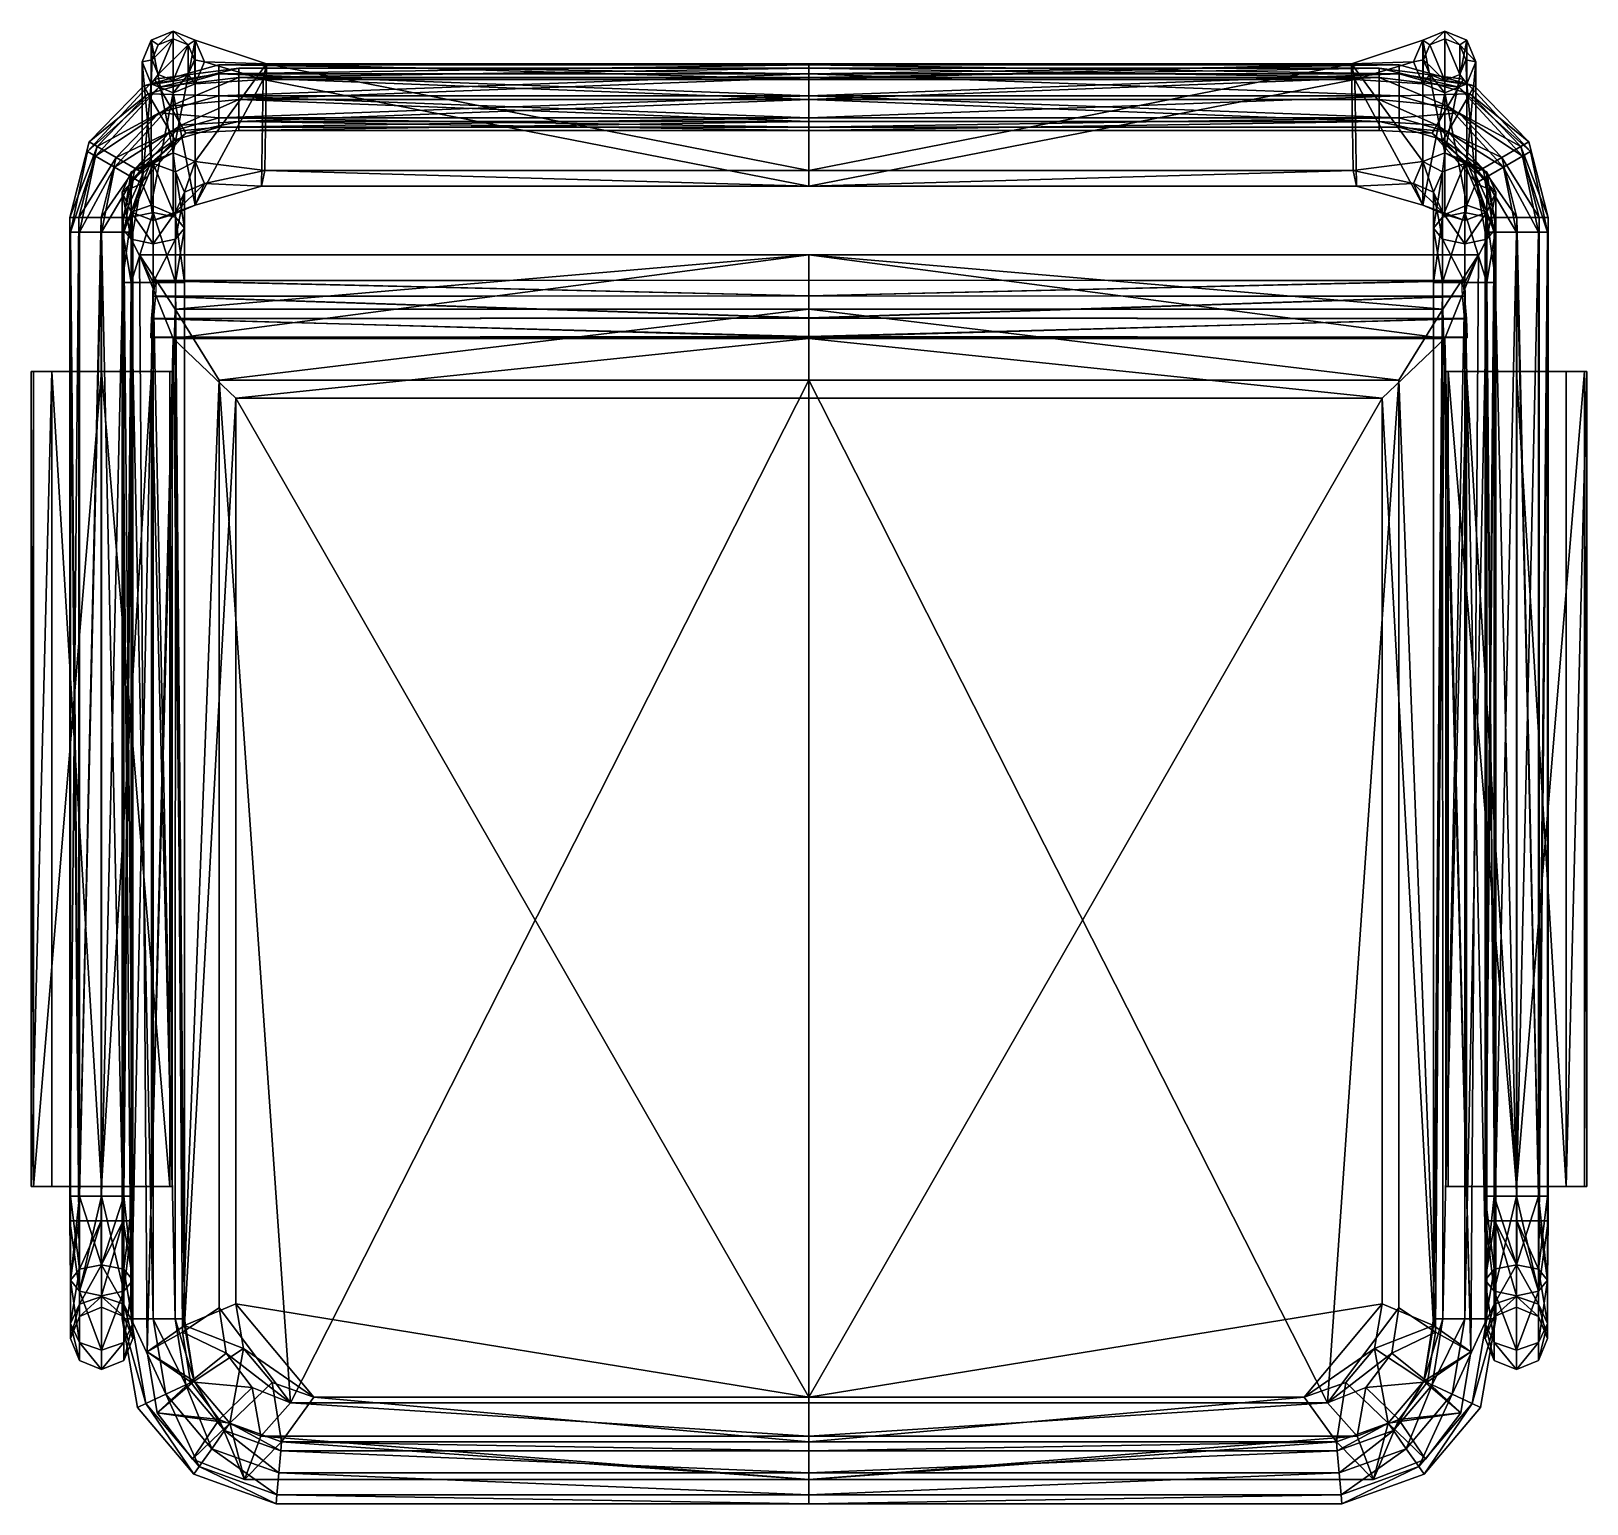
# Model space of a CAD drawing. Extents: x -0.54 to 0.54, y -0.54 to 0.47.
import ezdxf

# ---------------------------------------------------------------- set-up
doc = ezdxf.new("R2010")
doc.units = 0

msp = doc.modelspace()

# ---------------------------------------------------------------- linework, layer by layer
for points in [[(-0.439, 0.4749, 1.4985), (-0.4542, 0.4687, 1.4994), (-0.4493, 0.4654, 1.511)], [(-0.439, 0.4749, 1.4985), (-0.439, 0.391, 1.0134), (-0.4542, 0.4687, 1.4994)], [(-0.439, 0.4696, 1.5104), (-0.439, 0.4749, 1.4985), (-0.4493, 0.4654, 1.511)], [(-0.4287, 0.4654, 1.511), (-0.4238, 0.4687, 1.4994), (-0.439, 0.4749, 1.4985)], [(-0.439, 0.4696, 1.5104), (-0.4287, 0.4654, 1.511), (-0.439, 0.4749, 1.4985)], [(-0.439, 0.4749, 1.4985), (-0.4238, 0.4687, 1.4994), (-0.439, 0.391, 1.0134)], [(0.439, 0.4749, 1.4985), (0.4238, 0.4687, 1.4994), (0.4287, 0.4654, 1.511)], [(0.439, 0.4749, 1.4985), (0.439, 0.391, 1.0134), (0.4238, 0.4687, 1.4994)], [(0.439, 0.4696, 1.5104), (0.439, 0.4749, 1.4985), (0.4287, 0.4654, 1.511)], [(0.439, 0.4749, 1.4985), (0.439, 0.4696, 1.5104), (0.4493, 0.4654, 1.511)], [(0.439, 0.391, 1.0134), (0.439, 0.4749, 1.4985), (0.4542, 0.4687, 1.4994)], [(0.4542, 0.4687, 1.4994), (0.439, 0.4749, 1.4985), (0.4493, 0.4654, 1.511)], [(-0.4605, 0.4536, 1.5015), (-0.4542, 0.4687, 1.4994), (-0.4542, 0.3848, 1.0143)], [(-0.4605, 0.4536, 1.5015), (-0.4535, 0.4552, 1.5125), (-0.4542, 0.4687, 1.4994)], [(-0.4535, 0.4552, 1.5125), (-0.4493, 0.4654, 1.511), (-0.4542, 0.4687, 1.4994)], [(-0.439, 0.391, 1.0134), (-0.4542, 0.3848, 1.0143), (-0.4542, 0.4687, 1.4994)], [(-0.4535, 0.4552, 1.5125), (-0.4493, 0.445, 1.514), (-0.439, 0.4696, 1.5104)], [(-0.4493, 0.4654, 1.511), (-0.4535, 0.4552, 1.5125), (-0.439, 0.4696, 1.5104)], [(-0.4287, 0.4654, 1.511), (-0.439, 0.4696, 1.5104), (-0.4493, 0.445, 1.514)], [(-0.439, 0.4408, 1.5146), (-0.4287, 0.4654, 1.511), (-0.4493, 0.445, 1.514)], [(-0.4238, 0.4687, 1.4994), (-0.4238, 0.3848, 1.0143), (-0.439, 0.391, 1.0134)], [(-0.4287, 0.4654, 1.511), (-0.439, 0.4408, 1.5146), (-0.4287, 0.445, 1.514)], [(-0.4238, 0.4687, 1.4994), (-0.4287, 0.4654, 1.511), (-0.4244, 0.4552, 1.5125)], [(-0.4244, 0.4552, 1.5125), (-0.4287, 0.4654, 1.511), (-0.4287, 0.445, 1.514)], [(-0.4175, 0.4536, 1.5015), (-0.4238, 0.4687, 1.4994), (-0.4244, 0.4552, 1.5125)], [(-0.4175, 0.4536, 1.5015), (-0.3746, 0.4523, 1.4852), (-0.4238, 0.4687, 1.4994)], [(-0.4238, 0.3848, 1.0143), (-0.4238, 0.4687, 1.4994), (-0.3746, 0.4523, 1.4852)], [(0.4175, 0.4536, 1.5015), (0.4238, 0.4687, 1.4994), (0.3746, 0.4523, 1.4852)], [(0.4238, 0.4687, 1.4994), (0.4238, 0.3848, 1.0143), (0.3746, 0.4523, 1.4852)], [(0.4175, 0.4536, 1.5015), (0.4244, 0.4552, 1.5125), (0.4238, 0.4687, 1.4994)], [(0.4244, 0.4552, 1.5125), (0.4287, 0.4654, 1.511), (0.4238, 0.4687, 1.4994)], [(0.439, 0.391, 1.0134), (0.4238, 0.3848, 1.0143), (0.4238, 0.4687, 1.4994)], [(0.4287, 0.4654, 1.511), (0.4244, 0.4552, 1.5125), (0.439, 0.4408, 1.5146)], [(0.4287, 0.4654, 1.511), (0.439, 0.4408, 1.5146), (0.439, 0.4696, 1.5104)], [(0.439, 0.4408, 1.5146), (0.4493, 0.445, 1.514), (0.439, 0.4696, 1.5104)], [(0.4493, 0.4654, 1.511), (0.439, 0.4696, 1.5104), (0.4493, 0.445, 1.514)], [(0.4542, 0.3848, 1.0143), (0.439, 0.391, 1.0134), (0.4542, 0.4687, 1.4994)], [(0.4605, 0.4536, 1.5015), (0.4542, 0.4687, 1.4994), (0.4493, 0.4654, 1.511)], [(0.4535, 0.4552, 1.5125), (0.4493, 0.4654, 1.511), (0.4493, 0.445, 1.514)], [(0.4535, 0.4552, 1.5125), (0.4605, 0.4536, 1.5015), (0.4493, 0.4654, 1.511)], [(0.4542, 0.4687, 1.4994), (0.4605, 0.4536, 1.5015), (0.4542, 0.3848, 1.0143)], [(-0.4605, 0.4536, 1.5015), (-0.4542, 0.4385, 1.5037), (-0.4535, 0.4552, 1.5125)], [(-0.4605, 0.4536, 1.5015), (-0.4605, 0.3697, 1.0165), (-0.4542, 0.4385, 1.5037)], [(-0.4605, 0.3697, 1.0165), (-0.4605, 0.4536, 1.5015), (-0.4542, 0.3848, 1.0143)], [(-0.4594, 0.4371, 0.0215), (-0.4075, 0.4517, 0.0215), (-0.4075, 0.4454, 0.0063)], [(-0.4075, 0.4517, 0.0215), (-0.4594, 0.4371, 0.0215), (-0.4075, 0.4454, 0.0367)], [(-0.4542, 0.4385, 1.5037), (-0.4493, 0.445, 1.514), (-0.4535, 0.4552, 1.5125)], [(-0.4244, 0.4552, 1.5125), (-0.4287, 0.445, 1.514), (-0.4238, 0.4385, 1.5037)], [(-0.4175, 0.4536, 1.5015), (-0.4244, 0.4552, 1.5125), (-0.4238, 0.4385, 1.5037)], [(-0.3768, 0.4414, 1.4867), (-0.4175, 0.4536, 1.5015), (-0.4238, 0.4385, 1.5037)], [(-0.3757, 0.3788, 1.0289), (-0.4238, 0.3848, 1.0143), (-0.3746, 0.4523, 1.4852)], [(-0.3746, 0.4523, 1.4852), (-0.4175, 0.4536, 1.5015), (-0.3768, 0.4414, 1.4867)], [(-0.4075, 0.4454, 0.0367), (0, 0.4454, 0.0367), (0, 0.4517, 0.0215)], [(0, 0.4454, 0.0063), (-0.4075, 0.4454, 0.0063), (-0.4075, 0.4517, 0.0215)], [(-0.4075, 0.4517, 0.0215), (-0.4075, 0.4454, 0.0367), (0, 0.4517, 0.0215)], [(0, 0.4517, 0.0215), (0, 0.4454, 0.0063), (-0.4075, 0.4517, 0.0215)], [(-0.3746, 0.4523, 1.4852), (-0.3768, 0.4414, 1.4867), (0, 0.4414, 1.4867)], [(-0.3757, 0.3788, 1.0289), (-0.3746, 0.4523, 1.4852), (0, 0.3788, 1.0289)], [(-0.3746, 0.4523, 1.4852), (0, 0.4523, 1.4852), (0, 0.3788, 1.0289)], [(0, 0.4523, 1.4852), (-0.3746, 0.4523, 1.4852), (0, 0.4414, 1.4867)], [(0.3746, 0.4523, 1.4852), (0, 0.4523, 1.4852), (0, 0.4414, 1.4867)], [(0, 0.3788, 1.0289), (0, 0.4523, 1.4852), (0.3746, 0.4523, 1.4852)], [(0.3768, 0.4414, 1.4867), (0.3746, 0.4523, 1.4852), (0, 0.4414, 1.4867)], [(0.3757, 0.3788, 1.0289), (0, 0.3788, 1.0289), (0.3746, 0.4523, 1.4852)], [(0, 0.4517, 0.0215), (0, 0.4454, 0.0367), (0.4075, 0.4454, 0.0367)], [(0.4075, 0.4517, 0.0215), (0.4075, 0.4454, 0.0063), (0, 0.4454, 0.0063)], [(0.4075, 0.4517, 0.0215), (0, 0.4517, 0.0215), (0.4075, 0.4454, 0.0367)], [(0, 0.4517, 0.0215), (0.4075, 0.4517, 0.0215), (0, 0.4454, 0.0063)], [(0.3746, 0.4523, 1.4852), (0.3768, 0.4414, 1.4867), (0.4175, 0.4536, 1.5015)], [(0.4238, 0.3848, 1.0143), (0.3757, 0.3788, 1.0289), (0.3746, 0.4523, 1.4852)], [(0.3768, 0.4414, 1.4867), (0.4238, 0.4385, 1.5037), (0.4175, 0.4536, 1.5015)], [(0.4075, 0.4517, 0.0215), (0.4594, 0.4371, 0.0215), (0.4075, 0.4454, 0.0063)], [(0.4075, 0.4517, 0.0215), (0.4075, 0.4454, 0.0367), (0.4594, 0.4371, 0.0215)], [(0.4244, 0.4552, 1.5125), (0.4175, 0.4536, 1.5015), (0.4238, 0.4385, 1.5037)], [(0.4287, 0.445, 1.514), (0.4244, 0.4552, 1.5125), (0.4238, 0.4385, 1.5037)], [(0.4244, 0.4552, 1.5125), (0.4287, 0.445, 1.514), (0.439, 0.4408, 1.5146)], [(0.4535, 0.4552, 1.5125), (0.4493, 0.445, 1.514), (0.4542, 0.4385, 1.5037)], [(0.4605, 0.4536, 1.5015), (0.4535, 0.4552, 1.5125), (0.4542, 0.4385, 1.5037)], [(0.4605, 0.3697, 1.0165), (0.4605, 0.4536, 1.5015), (0.4542, 0.4385, 1.5037)], [(0.4605, 0.4536, 1.5015), (0.4605, 0.3697, 1.0165), (0.4542, 0.3848, 1.0143)], [(-0.4519, 0.4418, 1.1292), (-0.4488, 0.4363, 1.1139), (-0.4982, 0.3917, 1.1292)], [(-0.4519, 0.4418, 1.1292), (-0.4982, 0.3917, 1.1292), (-0.4488, 0.4363, 1.1444)], [(-0.4594, 0.4371, 0.0215), (-0.4563, 0.4316, 0.0367), (-0.4075, 0.4454, 0.0367)], [(-0.4563, 0.4316, 0.0063), (-0.4594, 0.4371, 0.0215), (-0.4075, 0.4454, 0.0063)], [(-0.4075, 0.4302, 0.043), (-0.4075, 0.4454, 0.0367), (-0.4563, 0.4316, 0.0367)], [(-0.4075, 0.4454, 0.0063), (-0.4075, 0.4302, 0), (-0.4563, 0.4316, 0.0063)], [(-0.439, 0.4408, 1.5146), (-0.4493, 0.445, 1.514), (-0.4542, 0.4385, 1.5037)], [(-0.439, 0.4323, 1.5046), (-0.439, 0.4408, 1.5146), (-0.4542, 0.4385, 1.5037)], [(-0.4519, 0.4418, 1.1292), (-0.4488, 0.4363, 1.1444), (-0.3937, 0.4493, 1.1292)], [(-0.4519, 0.4418, 1.1292), (-0.3937, 0.4493, 1.1292), (-0.4488, 0.4363, 1.1139)], [(-0.4488, 0.4363, 1.1444), (-0.3937, 0.443, 1.1444), (-0.3937, 0.4493, 1.1292)], [(-0.3937, 0.4493, 1.1292), (-0.3937, 0.443, 1.1139), (-0.4488, 0.4363, 1.1139)], [(-0.4412, 0.4232, 1.1076), (-0.4488, 0.4363, 1.1139), (-0.3937, 0.443, 1.1139)], [(-0.3937, 0.443, 1.1444), (-0.4488, 0.4363, 1.1444), (-0.4412, 0.4232, 1.1507)], [(-0.3937, 0.4278, 1.1076), (-0.4412, 0.4232, 1.1076), (-0.3937, 0.443, 1.1139)], [(-0.3937, 0.4278, 1.1507), (-0.3937, 0.443, 1.1444), (-0.4412, 0.4232, 1.1507)], [(-0.439, 0.4323, 1.5046), (-0.4238, 0.4385, 1.5037), (-0.4287, 0.445, 1.514)], [(-0.439, 0.4408, 1.5146), (-0.439, 0.4323, 1.5046), (-0.4287, 0.445, 1.514)], [(-0.4238, 0.3547, 1.0186), (-0.378, 0.3679, 1.0305), (-0.3768, 0.4414, 1.4867)], [(-0.4238, 0.4385, 1.5037), (-0.4238, 0.3547, 1.0186), (-0.3768, 0.4414, 1.4867)], [(-0.4075, 0.4454, 0.0063), (0, 0.4454, 0.0063), (0, 0.4302, 0)], [(0, 0.4454, 0.0367), (-0.4075, 0.4454, 0.0367), (-0.4075, 0.4302, 0.043)], [(-0.4075, 0.4302, 0), (-0.4075, 0.4454, 0.0063), (0, 0.4302, 0)], [(0, 0.4302, 0.043), (0, 0.4454, 0.0367), (-0.4075, 0.4302, 0.043)], [(0, 0.4493, 1.1292), (0, 0.443, 1.1139), (-0.3937, 0.443, 1.1139)], [(-0.3937, 0.443, 1.1444), (0, 0.443, 1.1444), (0, 0.4493, 1.1292)], [(-0.3937, 0.4493, 1.1292), (0, 0.4493, 1.1292), (-0.3937, 0.443, 1.1139)], [(-0.3937, 0.4493, 1.1292), (-0.3937, 0.443, 1.1444), (0, 0.4493, 1.1292)], [(0, 0.443, 1.1444), (-0.3937, 0.443, 1.1444), (-0.3937, 0.4278, 1.1507)], [(-0.3937, 0.443, 1.1139), (0, 0.443, 1.1139), (0, 0.4278, 1.1076)], [(0, 0.4278, 1.1507), (0, 0.443, 1.1444), (-0.3937, 0.4278, 1.1507)], [(-0.3937, 0.4278, 1.1076), (-0.3937, 0.443, 1.1139), (0, 0.4278, 1.1076)], [(-0.378, 0.3679, 1.0305), (0, 0.3679, 1.0305), (-0.3768, 0.4414, 1.4867)], [(0, 0.3679, 1.0305), (0, 0.4414, 1.4867), (-0.3768, 0.4414, 1.4867)], [(0.3937, 0.443, 1.1139), (0, 0.443, 1.1139), (0, 0.4493, 1.1292)], [(0.3937, 0.4493, 1.1292), (0, 0.4493, 1.1292), (0, 0.443, 1.1444)], [(0.3937, 0.4493, 1.1292), (0.3937, 0.443, 1.1139), (0, 0.4493, 1.1292)], [(0.3937, 0.443, 1.1444), (0.3937, 0.4493, 1.1292), (0, 0.443, 1.1444)], [(0, 0.4302, 0), (0, 0.4454, 0.0063), (0.4075, 0.4454, 0.0063)], [(0.4075, 0.4302, 0.043), (0.4075, 0.4454, 0.0367), (0, 0.4454, 0.0367)], [(0.4075, 0.4302, 0), (0, 0.4302, 0), (0.4075, 0.4454, 0.0063)], [(0, 0.4302, 0.043), (0.4075, 0.4302, 0.043), (0, 0.4454, 0.0367)], [(0, 0.4278, 1.1507), (0.3937, 0.4278, 1.1507), (0.3937, 0.443, 1.1444)], [(0, 0.4278, 1.1076), (0, 0.443, 1.1139), (0.3937, 0.443, 1.1139)], [(0, 0.443, 1.1444), (0, 0.4278, 1.1507), (0.3937, 0.443, 1.1444)], [(0.3937, 0.4278, 1.1076), (0, 0.4278, 1.1076), (0.3937, 0.443, 1.1139)], [(0.3768, 0.4414, 1.4867), (0, 0.4414, 1.4867), (0, 0.3679, 1.0305)], [(0.378, 0.3679, 1.0305), (0.3768, 0.4414, 1.4867), (0, 0.3679, 1.0305)], [(0.4238, 0.3547, 1.0186), (0.4238, 0.4385, 1.5037), (0.3768, 0.4414, 1.4867)], [(0.378, 0.3679, 1.0305), (0.4238, 0.3547, 1.0186), (0.3768, 0.4414, 1.4867)], [(0.3937, 0.4493, 1.1292), (0.3937, 0.443, 1.1444), (0.4488, 0.4363, 1.1444)], [(0.3937, 0.4493, 1.1292), (0.4519, 0.4418, 1.1292), (0.4488, 0.4363, 1.1139)], [(0.4519, 0.4418, 1.1292), (0.3937, 0.4493, 1.1292), (0.4488, 0.4363, 1.1444)], [(0.3937, 0.443, 1.1139), (0.3937, 0.4493, 1.1292), (0.4488, 0.4363, 1.1139)], [(0.4412, 0.4232, 1.1076), (0.3937, 0.4278, 1.1076), (0.3937, 0.443, 1.1139)], [(0.4412, 0.4232, 1.1507), (0.4488, 0.4363, 1.1444), (0.3937, 0.443, 1.1444)], [(0.4488, 0.4363, 1.1139), (0.4412, 0.4232, 1.1076), (0.3937, 0.443, 1.1139)], [(0.3937, 0.4278, 1.1507), (0.4412, 0.4232, 1.1507), (0.3937, 0.443, 1.1444)], [(0.4594, 0.4371, 0.0215), (0.4563, 0.4316, 0.0063), (0.4075, 0.4454, 0.0063)], [(0.4075, 0.4454, 0.0367), (0.4563, 0.4316, 0.0367), (0.4594, 0.4371, 0.0215)], [(0.4075, 0.4302, 0), (0.4075, 0.4454, 0.0063), (0.4563, 0.4316, 0.0063)], [(0.4563, 0.4316, 0.0367), (0.4075, 0.4454, 0.0367), (0.4075, 0.4302, 0.043)], [(0.4238, 0.4385, 1.5037), (0.439, 0.4323, 1.5046), (0.4287, 0.445, 1.514)], [(0.439, 0.4323, 1.5046), (0.439, 0.4408, 1.5146), (0.4287, 0.445, 1.514)], [(0.4493, 0.445, 1.514), (0.439, 0.4408, 1.5146), (0.4542, 0.4385, 1.5037)], [(0.439, 0.4408, 1.5146), (0.439, 0.4323, 1.5046), (0.4542, 0.4385, 1.5037)], [(0.4982, 0.3917, 1.1292), (0.4519, 0.4418, 1.1292), (0.4488, 0.4363, 1.1444)], [(0.4519, 0.4418, 1.1292), (0.4982, 0.3917, 1.1292), (0.4488, 0.4363, 1.1139)], [(-0.4488, 0.4363, 1.1139), (-0.4927, 0.3886, 1.1139), (-0.4982, 0.3917, 1.1292)], [(-0.4982, 0.3917, 1.1292), (-0.4927, 0.3886, 1.1444), (-0.4488, 0.4363, 1.1444)], [(-0.4971, 0.3984, 0.0215), (-0.4594, 0.4371, 0.0215), (-0.4563, 0.4316, 0.0063)], [(-0.4594, 0.4371, 0.0215), (-0.4971, 0.3984, 0.0215), (-0.4563, 0.4316, 0.0367)], [(-0.4971, 0.3984, 0.0215), (-0.4916, 0.3952, 0.0367), (-0.4563, 0.4316, 0.0367)], [(-0.4916, 0.3952, 0.0063), (-0.4971, 0.3984, 0.0215), (-0.4563, 0.4316, 0.0063)], [(-0.4412, 0.4232, 1.1507), (-0.4488, 0.4363, 1.1444), (-0.4927, 0.3886, 1.1444)], [(-0.4927, 0.3886, 1.1139), (-0.4488, 0.4363, 1.1139), (-0.4412, 0.4232, 1.1076)], [(-0.4487, 0.4184, 0.043), (-0.4563, 0.4316, 0.0367), (-0.4916, 0.3952, 0.0367)], [(-0.4563, 0.4316, 0.0063), (-0.4487, 0.4184, 0), (-0.4916, 0.3952, 0.0063)], [(-0.4605, 0.3697, 1.0165), (-0.4542, 0.3547, 1.0186), (-0.4542, 0.4385, 1.5037)], [(-0.4075, 0.4302, 0), (-0.4487, 0.4184, 0), (-0.4563, 0.4316, 0.0063)], [(-0.4487, 0.4184, 0.043), (-0.4075, 0.4302, 0.043), (-0.4563, 0.4316, 0.0367)], [(-0.439, 0.4323, 1.5046), (-0.4542, 0.4385, 1.5037), (-0.4542, 0.3547, 1.0186)], [(-0.439, 0.3484, 1.0195), (-0.439, 0.4323, 1.5046), (-0.4542, 0.3547, 1.0186)], [(-0.4487, 0.4184, 0), (-0.4075, 0.4302, 0), (-0.4075, 0.415, 0.0063)], [(-0.4075, 0.4302, 0.043), (-0.4487, 0.4184, 0.043), (-0.4075, 0.415, 0.0367)], [(-0.4238, 0.3547, 1.0186), (-0.4238, 0.4385, 1.5037), (-0.439, 0.4323, 1.5046)], [(-0.439, 0.3484, 1.0195), (-0.4238, 0.3547, 1.0186), (-0.439, 0.4323, 1.5046)], [(-0.4075, 0.415, 0.0367), (0, 0.415, 0.0367), (0, 0.4302, 0.043)], [(0, 0.415, 0.0063), (-0.4075, 0.415, 0.0063), (-0.4075, 0.4302, 0)], [(-0.4075, 0.4302, 0.043), (-0.4075, 0.415, 0.0367), (0, 0.4302, 0.043)], [(0, 0.4302, 0), (0, 0.415, 0.0063), (-0.4075, 0.4302, 0)], [(0, 0.4302, 0.043), (0, 0.415, 0.0367), (0.4075, 0.415, 0.0367)], [(0.4075, 0.4302, 0), (0.4075, 0.415, 0.0063), (0, 0.415, 0.0063)], [(0.4075, 0.4302, 0.043), (0, 0.4302, 0.043), (0.4075, 0.415, 0.0367)], [(0, 0.4302, 0), (0.4075, 0.4302, 0), (0, 0.415, 0.0063)], [(0.4487, 0.4184, 0), (0.4075, 0.4302, 0), (0.4563, 0.4316, 0.0063)], [(0.4487, 0.4184, 0.043), (0.4563, 0.4316, 0.0367), (0.4075, 0.4302, 0.043)], [(0.4075, 0.4302, 0), (0.4487, 0.4184, 0), (0.4075, 0.415, 0.0063)], [(0.4075, 0.4302, 0.043), (0.4075, 0.415, 0.0367), (0.4487, 0.4184, 0.043)], [(0.439, 0.4323, 1.5046), (0.4238, 0.4385, 1.5037), (0.4238, 0.3547, 1.0186)], [(0.439, 0.3484, 1.0195), (0.439, 0.4323, 1.5046), (0.4238, 0.3547, 1.0186)], [(0.4542, 0.4385, 1.5037), (0.439, 0.4323, 1.5046), (0.4542, 0.3547, 1.0186)], [(0.439, 0.4323, 1.5046), (0.439, 0.3484, 1.0195), (0.4542, 0.3547, 1.0186)], [(0.4412, 0.4232, 1.1076), (0.4488, 0.4363, 1.1139), (0.4927, 0.3886, 1.1139)], [(0.4488, 0.4363, 1.1444), (0.4412, 0.4232, 1.1507), (0.4927, 0.3886, 1.1444)], [(0.4487, 0.4184, 0), (0.4563, 0.4316, 0.0063), (0.4916, 0.3952, 0.0063)], [(0.4916, 0.3952, 0.0367), (0.4563, 0.4316, 0.0367), (0.4487, 0.4184, 0.043)], [(0.4982, 0.3917, 1.1292), (0.4927, 0.3886, 1.1139), (0.4488, 0.4363, 1.1139)], [(0.4927, 0.3886, 1.1444), (0.4982, 0.3917, 1.1292), (0.4488, 0.4363, 1.1444)], [(0.4542, 0.3547, 1.0186), (0.4605, 0.3697, 1.0165), (0.4542, 0.4385, 1.5037)], [(0.4594, 0.4371, 0.0215), (0.4971, 0.3984, 0.0215), (0.4563, 0.4316, 0.0063)], [(0.4594, 0.4371, 0.0215), (0.4563, 0.4316, 0.0367), (0.4971, 0.3984, 0.0215)], [(0.4971, 0.3984, 0.0215), (0.4916, 0.3952, 0.0063), (0.4563, 0.4316, 0.0063)], [(0.4563, 0.4316, 0.0367), (0.4916, 0.3952, 0.0367), (0.4971, 0.3984, 0.0215)], [(-0.4796, 0.381, 1.1507), (-0.4412, 0.4232, 1.1507), (-0.4927, 0.3886, 1.1444)], [(-0.4796, 0.381, 1.1076), (-0.4927, 0.3886, 1.1139), (-0.4412, 0.4232, 1.1076)], [(-0.4412, 0.4232, 1.1507), (-0.4796, 0.381, 1.1507), (-0.4336, 0.41, 1.1444)], [(-0.4412, 0.4232, 1.1076), (-0.4336, 0.41, 1.1139), (-0.4796, 0.381, 1.1076)], [(-0.4412, 0.4232, 1.1507), (-0.4336, 0.41, 1.1444), (-0.3937, 0.4278, 1.1507)], [(-0.4412, 0.4232, 1.1076), (-0.3937, 0.4278, 1.1076), (-0.4336, 0.41, 1.1139)], [(-0.4336, 0.41, 1.1444), (-0.3937, 0.4126, 1.1444), (-0.3937, 0.4278, 1.1507)], [(-0.3937, 0.4278, 1.1076), (-0.3937, 0.4126, 1.1139), (-0.4336, 0.41, 1.1139)], [(0, 0.4278, 1.1507), (-0.3937, 0.4278, 1.1507), (-0.3937, 0.4126, 1.1444)], [(-0.3937, 0.4278, 1.1076), (0, 0.4278, 1.1076), (0, 0.4126, 1.1139)], [(0, 0.4126, 1.1444), (0, 0.4278, 1.1507), (-0.3937, 0.4126, 1.1444)], [(-0.3937, 0.4126, 1.1139), (-0.3937, 0.4278, 1.1076), (0, 0.4126, 1.1139)], [(0.3937, 0.4126, 1.1444), (0.3937, 0.4278, 1.1507), (0, 0.4278, 1.1507)], [(0.3937, 0.4126, 1.1139), (0, 0.4126, 1.1139), (0, 0.4278, 1.1076)], [(0, 0.4126, 1.1444), (0.3937, 0.4126, 1.1444), (0, 0.4278, 1.1507)], [(0.3937, 0.4278, 1.1076), (0.3937, 0.4126, 1.1139), (0, 0.4278, 1.1076)], [(0.3937, 0.4278, 1.1507), (0.3937, 0.4126, 1.1444), (0.4336, 0.41, 1.1444)], [(0.3937, 0.4278, 1.1076), (0.4412, 0.4232, 1.1076), (0.4336, 0.41, 1.1139)], [(0.4412, 0.4232, 1.1507), (0.3937, 0.4278, 1.1507), (0.4336, 0.41, 1.1444)], [(0.3937, 0.4126, 1.1139), (0.3937, 0.4278, 1.1076), (0.4336, 0.41, 1.1139)], [(0.4796, 0.381, 1.1507), (0.4412, 0.4232, 1.1507), (0.4336, 0.41, 1.1444)], [(0.4412, 0.4232, 1.1076), (0.4796, 0.381, 1.1076), (0.4336, 0.41, 1.1139)], [(0.4412, 0.4232, 1.1507), (0.4796, 0.381, 1.1507), (0.4927, 0.3886, 1.1444)], [(0.4796, 0.381, 1.1076), (0.4412, 0.4232, 1.1076), (0.4927, 0.3886, 1.1139)], [(-0.4487, 0.4184, 0), (-0.4785, 0.3876, 0), (-0.4916, 0.3952, 0.0063)], [(-0.4785, 0.3876, 0.043), (-0.4487, 0.4184, 0.043), (-0.4916, 0.3952, 0.0367)], [(-0.4796, 0.381, 1.1507), (-0.4664, 0.3734, 1.1444), (-0.4336, 0.41, 1.1444)], [(-0.4336, 0.41, 1.1139), (-0.4664, 0.3734, 1.1139), (-0.4796, 0.381, 1.1076)], [(-0.4785, 0.3876, 0), (-0.4487, 0.4184, 0), (-0.4411, 0.4053, 0.0063)], [(-0.4487, 0.4184, 0.043), (-0.4785, 0.3876, 0.043), (-0.4411, 0.4053, 0.0367)], [(-0.4664, 0.3734, 1.1139), (-0.4336, 0.41, 1.1139), (-0.4304, 0.4045, 1.1292)], [(-0.4304, 0.4045, 1.1292), (-0.4336, 0.41, 1.1444), (-0.4664, 0.3734, 1.1444)], [(-0.4487, 0.4184, 0.043), (-0.4411, 0.4053, 0.0367), (-0.4075, 0.415, 0.0367)], [(-0.4411, 0.4053, 0.0063), (-0.4487, 0.4184, 0), (-0.4075, 0.415, 0.0063)], [(-0.4075, 0.4087, 0.0215), (-0.4075, 0.415, 0.0367), (-0.4411, 0.4053, 0.0367)], [(-0.4075, 0.415, 0.0063), (-0.4075, 0.4087, 0.0215), (-0.4411, 0.4053, 0.0063)], [(-0.4075, 0.4087, 0.0215), (-0.4379, 0.3998, 0.0215), (-0.4411, 0.4053, 0.0063)], [(-0.4379, 0.3998, 0.0215), (-0.4075, 0.4087, 0.0215), (-0.4411, 0.4053, 0.0367)], [(-0.3937, 0.4126, 1.1444), (-0.4336, 0.41, 1.1444), (-0.4304, 0.4045, 1.1292)], [(-0.4304, 0.4045, 1.1292), (-0.4336, 0.41, 1.1139), (-0.3937, 0.4126, 1.1139)], [(-0.3937, 0.4063, 1.1292), (-0.3937, 0.4126, 1.1444), (-0.4304, 0.4045, 1.1292)], [(-0.3937, 0.4063, 1.1292), (-0.4304, 0.4045, 1.1292), (-0.3937, 0.4126, 1.1139)], [(-0.4075, 0.415, 0.0063), (0, 0.415, 0.0063), (0, 0.4087, 0.0215)], [(0, 0.415, 0.0367), (-0.4075, 0.415, 0.0367), (-0.4075, 0.4087, 0.0215)], [(-0.4075, 0.4087, 0.0215), (-0.4075, 0.415, 0.0063), (0, 0.4087, 0.0215)], [(0, 0.4087, 0.0215), (0, 0.415, 0.0367), (-0.4075, 0.4087, 0.0215)], [(-0.3937, 0.4126, 1.1444), (-0.3937, 0.4063, 1.1292), (0, 0.4063, 1.1292)], [(-0.3937, 0.4063, 1.1292), (-0.3937, 0.4126, 1.1139), (0, 0.4126, 1.1139)], [(0, 0.4126, 1.1444), (-0.3937, 0.4126, 1.1444), (0, 0.4063, 1.1292)], [(0, 0.4063, 1.1292), (-0.3937, 0.4063, 1.1292), (0, 0.4126, 1.1139)], [(0, 0.4087, 0.0215), (0, 0.415, 0.0063), (0.4075, 0.415, 0.0063)], [(0, 0.4087, 0.0215), (0.4075, 0.4087, 0.0215), (0.4075, 0.415, 0.0367)], [(0.4075, 0.4087, 0.0215), (0, 0.4087, 0.0215), (0.4075, 0.415, 0.0063)], [(0, 0.415, 0.0367), (0, 0.4087, 0.0215), (0.4075, 0.415, 0.0367)], [(0, 0.4063, 1.1292), (0.3937, 0.4063, 1.1292), (0.3937, 0.4126, 1.1444)], [(0, 0.4063, 1.1292), (0, 0.4126, 1.1139), (0.3937, 0.4126, 1.1139)], [(0, 0.4126, 1.1444), (0, 0.4063, 1.1292), (0.3937, 0.4126, 1.1444)], [(0.3937, 0.4063, 1.1292), (0, 0.4063, 1.1292), (0.3937, 0.4126, 1.1139)], [(0.4304, 0.4045, 1.1292), (0.4336, 0.41, 1.1444), (0.3937, 0.4126, 1.1444)], [(0.4304, 0.4045, 1.1292), (0.3937, 0.4063, 1.1292), (0.3937, 0.4126, 1.1139)], [(0.3937, 0.4063, 1.1292), (0.4304, 0.4045, 1.1292), (0.3937, 0.4126, 1.1444)], [(0.4336, 0.41, 1.1139), (0.4304, 0.4045, 1.1292), (0.3937, 0.4126, 1.1139)], [(0.4487, 0.4184, 0), (0.4411, 0.4053, 0.0063), (0.4075, 0.415, 0.0063)], [(0.4075, 0.415, 0.0367), (0.4411, 0.4053, 0.0367), (0.4487, 0.4184, 0.043)], [(0.4075, 0.4087, 0.0215), (0.4075, 0.415, 0.0063), (0.4411, 0.4053, 0.0063)], [(0.4411, 0.4053, 0.0367), (0.4075, 0.415, 0.0367), (0.4075, 0.4087, 0.0215)], [(0.4379, 0.3998, 0.0215), (0.4075, 0.4087, 0.0215), (0.4411, 0.4053, 0.0063)], [(0.4379, 0.3998, 0.0215), (0.4411, 0.4053, 0.0367), (0.4075, 0.4087, 0.0215)], [(0.4304, 0.4045, 1.1292), (0.4336, 0.41, 1.1139), (0.4664, 0.3734, 1.1139)], [(0.4336, 0.41, 1.1444), (0.4304, 0.4045, 1.1292), (0.4664, 0.3734, 1.1444)], [(0.4796, 0.381, 1.1076), (0.4664, 0.3734, 1.1139), (0.4336, 0.41, 1.1139)], [(0.4664, 0.3734, 1.1444), (0.4796, 0.381, 1.1507), (0.4336, 0.41, 1.1444)], [(0.4487, 0.4184, 0.043), (0.4411, 0.4053, 0.0367), (0.4785, 0.3876, 0.043)], [(0.4487, 0.4184, 0), (0.4785, 0.3876, 0), (0.4411, 0.4053, 0.0063)], [(0.4785, 0.3876, 0), (0.4487, 0.4184, 0), (0.4916, 0.3952, 0.0063)], [(0.4785, 0.3876, 0.043), (0.4916, 0.3952, 0.0367), (0.4487, 0.4184, 0.043)], [(-0.5104, 0.3462, 0.0215), (-0.4971, 0.3984, 0.0215), (-0.4916, 0.3952, 0.0063)], [(-0.4971, 0.3984, 0.0215), (-0.5104, 0.3462, 0.0215), (-0.4916, 0.3952, 0.0367)], [(-0.4785, 0.3876, 0.043), (-0.4653, 0.38, 0.0367), (-0.4411, 0.4053, 0.0367)], [(-0.4653, 0.38, 0.0063), (-0.4785, 0.3876, 0), (-0.4411, 0.4053, 0.0063)], [(-0.4609, 0.3702, 1.1292), (-0.4664, 0.3734, 1.1139), (-0.4304, 0.4045, 1.1292)], [(-0.4609, 0.3702, 1.1292), (-0.4304, 0.4045, 1.1292), (-0.4664, 0.3734, 1.1444)], [(-0.4379, 0.3998, 0.0215), (-0.4411, 0.4053, 0.0367), (-0.4653, 0.38, 0.0367)], [(-0.4411, 0.4053, 0.0063), (-0.4379, 0.3998, 0.0215), (-0.4653, 0.38, 0.0063)], [(-0.4379, 0.3998, 0.0215), (-0.4598, 0.3769, 0.0215), (-0.4653, 0.38, 0.0063)], [(-0.4598, 0.3769, 0.0215), (-0.4379, 0.3998, 0.0215), (-0.4653, 0.38, 0.0367)], [(0.4304, 0.4045, 1.1292), (0.4609, 0.3702, 1.1292), (0.4664, 0.3734, 1.1444)], [(0.4609, 0.3702, 1.1292), (0.4304, 0.4045, 1.1292), (0.4664, 0.3734, 1.1139)], [(0.4653, 0.38, 0.0367), (0.4411, 0.4053, 0.0367), (0.4379, 0.3998, 0.0215)], [(0.4379, 0.3998, 0.0215), (0.4411, 0.4053, 0.0063), (0.4653, 0.38, 0.0063)], [(0.4598, 0.3769, 0.0215), (0.4653, 0.38, 0.0367), (0.4379, 0.3998, 0.0215)], [(0.4598, 0.3769, 0.0215), (0.4379, 0.3998, 0.0215), (0.4653, 0.38, 0.0063)], [(0.4411, 0.4053, 0.0367), (0.4653, 0.38, 0.0367), (0.4785, 0.3876, 0.043)], [(0.4785, 0.3876, 0), (0.4653, 0.38, 0.0063), (0.4411, 0.4053, 0.0063)], [(0.4971, 0.3984, 0.0215), (0.5104, 0.3462, 0.0215), (0.4916, 0.3952, 0.0063)], [(0.4971, 0.3984, 0.0215), (0.4916, 0.3952, 0.0367), (0.5104, 0.3462, 0.0215)], [(-0.5104, 0.3462, 0.0215), (-0.5041, 0.3462, 0.0367), (-0.4916, 0.3952, 0.0367)], [(-0.5041, 0.3462, 0.0063), (-0.5104, 0.3462, 0.0215), (-0.4916, 0.3952, 0.0063)], [(-0.4982, 0.3917, 1.1292), (-0.4927, 0.3886, 1.1139), (-0.51, 0.3362, 1.1292)], [(-0.4982, 0.3917, 1.1292), (-0.51, 0.3362, 1.1292), (-0.4927, 0.3886, 1.1444)], [(-0.4927, 0.3886, 1.1139), (-0.5037, 0.3362, 1.1139), (-0.51, 0.3362, 1.1292)], [(-0.51, 0.3362, 1.1292), (-0.5037, 0.3362, 1.1444), (-0.4927, 0.3886, 1.1444)], [(-0.4785, 0.3876, 0.043), (-0.4916, 0.3952, 0.0367), (-0.5041, 0.3462, 0.0367)], [(-0.4916, 0.3952, 0.0063), (-0.4785, 0.3876, 0), (-0.5041, 0.3462, 0.0063)], [(-0.4785, 0.3876, 0), (-0.4888, 0.3462, 0), (-0.5041, 0.3462, 0.0063)], [(-0.4888, 0.3462, 0.043), (-0.4785, 0.3876, 0.043), (-0.5041, 0.3462, 0.0367)], [(-0.5037, 0.3362, 1.1139), (-0.4927, 0.3886, 1.1139), (-0.4796, 0.381, 1.1076)], [(-0.4796, 0.381, 1.1507), (-0.4927, 0.3886, 1.1444), (-0.5037, 0.3362, 1.1444)], [(-0.4888, 0.3462, 0), (-0.4785, 0.3876, 0), (-0.4653, 0.38, 0.0063)], [(-0.4785, 0.3876, 0.043), (-0.4888, 0.3462, 0.043), (-0.4653, 0.38, 0.0367)], [(-0.468, 0.3777, 0.8268), (-0.4542, 0.3848, 1.0143), (-0.439, 0.391, 1.0134)], [(-0.4528, 0.3835, 0.8243), (-0.468, 0.3777, 0.8268), (-0.439, 0.391, 1.0134)], [(-0.4528, 0.3835, 0.8243), (-0.439, 0.391, 1.0134), (-0.4375, 0.3777, 0.8268)], [(-0.439, 0.391, 1.0134), (-0.4238, 0.3848, 1.0143), (-0.4375, 0.3777, 0.8268)], [(0.4238, 0.3848, 1.0143), (0.439, 0.391, 1.0134), (0.4375, 0.3777, 0.8268)], [(0.439, 0.391, 1.0134), (0.4528, 0.3835, 0.8243), (0.4375, 0.3777, 0.8268)], [(0.439, 0.391, 1.0134), (0.4542, 0.3848, 1.0143), (0.468, 0.3777, 0.8268)], [(0.4528, 0.3835, 0.8243), (0.439, 0.391, 1.0134), (0.468, 0.3777, 0.8268)], [(0.4785, 0.3876, 0.043), (0.4653, 0.38, 0.0367), (0.4888, 0.3462, 0.043)], [(0.4785, 0.3876, 0), (0.4888, 0.3462, 0), (0.4653, 0.38, 0.0063)], [(0.5041, 0.3462, 0.0367), (0.4916, 0.3952, 0.0367), (0.4785, 0.3876, 0.043)], [(0.4785, 0.3876, 0), (0.4916, 0.3952, 0.0063), (0.5041, 0.3462, 0.0063)], [(0.4888, 0.3462, 0.043), (0.5041, 0.3462, 0.0367), (0.4785, 0.3876, 0.043)], [(0.4888, 0.3462, 0), (0.4785, 0.3876, 0), (0.5041, 0.3462, 0.0063)], [(0.4796, 0.381, 1.1076), (0.4927, 0.3886, 1.1139), (0.5037, 0.3362, 1.1139)], [(0.4927, 0.3886, 1.1444), (0.4796, 0.381, 1.1507), (0.5037, 0.3362, 1.1444)], [(0.5104, 0.3462, 0.0215), (0.5041, 0.3462, 0.0063), (0.4916, 0.3952, 0.0063)], [(0.4916, 0.3952, 0.0367), (0.5041, 0.3462, 0.0367), (0.5104, 0.3462, 0.0215)], [(0.51, 0.3362, 1.1292), (0.4982, 0.3917, 1.1292), (0.4927, 0.3886, 1.1444)], [(0.4982, 0.3917, 1.1292), (0.51, 0.3362, 1.1292), (0.4927, 0.3886, 1.1139)], [(0.51, 0.3362, 1.1292), (0.5037, 0.3362, 1.1139), (0.4927, 0.3886, 1.1139)], [(0.5037, 0.3362, 1.1444), (0.51, 0.3362, 1.1292), (0.4927, 0.3886, 1.1444)], [(-0.4885, 0.3362, 1.1076), (-0.5037, 0.3362, 1.1139), (-0.4796, 0.381, 1.1076)], [(-0.4885, 0.3362, 1.1507), (-0.4796, 0.381, 1.1507), (-0.5037, 0.3362, 1.1444)], [(-0.4888, 0.3462, 0.043), (-0.4736, 0.3462, 0.0367), (-0.4653, 0.38, 0.0367)], [(-0.4736, 0.3462, 0.0063), (-0.4888, 0.3462, 0), (-0.4653, 0.38, 0.0063)], [(-0.4796, 0.381, 1.1076), (-0.4664, 0.3734, 1.1139), (-0.4885, 0.3362, 1.1076)], [(-0.4796, 0.381, 1.1507), (-0.4885, 0.3362, 1.1507), (-0.4664, 0.3734, 1.1444)], [(-0.4542, 0.3848, 1.0143), (-0.468, 0.3777, 0.8268), (-0.4743, 0.3638, 0.8329)], [(-0.4605, 0.3697, 1.0165), (-0.4542, 0.3848, 1.0143), (-0.4743, 0.3638, 0.8329)], [(-0.468, 0.3777, 0.8268), (-0.468, 0.3464, 0.7849), (-0.4743, 0.3388, 0.7981)], [(-0.4743, 0.3638, 0.8329), (-0.468, 0.3777, 0.8268), (-0.4743, 0.3388, 0.7981)], [(-0.4598, 0.3769, 0.0215), (-0.4653, 0.38, 0.0367), (-0.4736, 0.3462, 0.0367)], [(-0.4653, 0.38, 0.0063), (-0.4598, 0.3769, 0.0215), (-0.4736, 0.3462, 0.0063)], [(-0.4598, 0.3769, 0.0215), (-0.4673, 0.3462, 0.0215), (-0.4736, 0.3462, 0.0063)], [(-0.4673, 0.3462, 0.0215), (-0.4598, 0.3769, 0.0215), (-0.4736, 0.3462, 0.0367)], [(-0.468, 0.3464, 0.7849), (-0.468, 0.3777, 0.8268), (-0.4528, 0.3835, 0.8243)], [(-0.4528, 0.3496, 0.7794), (-0.468, 0.3464, 0.7849), (-0.4528, 0.3835, 0.8243)], [(-0.4528, 0.3835, 0.8243), (-0.4375, 0.3777, 0.8268), (-0.4375, 0.3464, 0.7849)], [(-0.4528, 0.3496, 0.7794), (-0.4528, 0.3835, 0.8243), (-0.4375, 0.3464, 0.7849)], [(-0.4312, 0.3638, 0.8329), (-0.4375, 0.3777, 0.8268), (-0.4238, 0.3848, 1.0143)], [(-0.4312, 0.3388, 0.7981), (-0.4375, 0.3464, 0.7849), (-0.4375, 0.3777, 0.8268)], [(-0.4312, 0.3638, 0.8329), (-0.4312, 0.3388, 0.7981), (-0.4375, 0.3777, 0.8268)], [(-0.4175, 0.3697, 1.0165), (-0.4312, 0.3638, 0.8329), (-0.4238, 0.3848, 1.0143)], [(-0.3757, 0.3788, 1.0289), (-0.4175, 0.3697, 1.0165), (-0.4238, 0.3848, 1.0143)], [(-0.4175, 0.3697, 1.0165), (-0.3757, 0.3788, 1.0289), (-0.378, 0.3679, 1.0305)], [(-0.378, 0.3679, 1.0305), (-0.3757, 0.3788, 1.0289), (0, 0.3679, 1.0305)], [(-0.3757, 0.3788, 1.0289), (0, 0.3788, 1.0289), (0, 0.3679, 1.0305)], [(0.3757, 0.3788, 1.0289), (0.378, 0.3679, 1.0305), (0, 0.3679, 1.0305)], [(0, 0.3788, 1.0289), (0.3757, 0.3788, 1.0289), (0, 0.3679, 1.0305)], [(0.3757, 0.3788, 1.0289), (0.4238, 0.3848, 1.0143), (0.4175, 0.3697, 1.0165)], [(0.4175, 0.3697, 1.0165), (0.378, 0.3679, 1.0305), (0.3757, 0.3788, 1.0289)], [(0.4312, 0.3638, 0.8329), (0.4175, 0.3697, 1.0165), (0.4238, 0.3848, 1.0143)], [(0.4375, 0.3777, 0.8268), (0.4312, 0.3638, 0.8329), (0.4238, 0.3848, 1.0143)], [(0.4312, 0.3388, 0.7981), (0.4312, 0.3638, 0.8329), (0.4375, 0.3777, 0.8268)], [(0.4375, 0.3464, 0.7849), (0.4312, 0.3388, 0.7981), (0.4375, 0.3777, 0.8268)], [(0.4528, 0.3835, 0.8243), (0.4528, 0.3496, 0.7794), (0.4375, 0.3464, 0.7849)], [(0.4375, 0.3777, 0.8268), (0.4528, 0.3835, 0.8243), (0.4375, 0.3464, 0.7849)], [(0.4528, 0.3835, 0.8243), (0.468, 0.3777, 0.8268), (0.468, 0.3464, 0.7849)], [(0.4528, 0.3496, 0.7794), (0.4528, 0.3835, 0.8243), (0.468, 0.3464, 0.7849)], [(0.4743, 0.3638, 0.8329), (0.468, 0.3777, 0.8268), (0.4542, 0.3848, 1.0143)], [(0.4605, 0.3697, 1.0165), (0.4743, 0.3638, 0.8329), (0.4542, 0.3848, 1.0143)], [(0.4598, 0.3769, 0.0215), (0.4653, 0.38, 0.0063), (0.4736, 0.3462, 0.0063)], [(0.4736, 0.3462, 0.0367), (0.4653, 0.38, 0.0367), (0.4598, 0.3769, 0.0215)], [(0.4673, 0.3462, 0.0215), (0.4598, 0.3769, 0.0215), (0.4736, 0.3462, 0.0063)], [(0.4673, 0.3462, 0.0215), (0.4736, 0.3462, 0.0367), (0.4598, 0.3769, 0.0215)], [(0.4653, 0.38, 0.0367), (0.4736, 0.3462, 0.0367), (0.4888, 0.3462, 0.043)], [(0.4888, 0.3462, 0), (0.4736, 0.3462, 0.0063), (0.4653, 0.38, 0.0063)], [(0.4885, 0.3362, 1.1507), (0.4796, 0.381, 1.1507), (0.4664, 0.3734, 1.1444)], [(0.4796, 0.381, 1.1076), (0.4885, 0.3362, 1.1076), (0.4664, 0.3734, 1.1139)], [(0.4743, 0.3388, 0.7981), (0.468, 0.3464, 0.7849), (0.468, 0.3777, 0.8268)], [(0.4743, 0.3638, 0.8329), (0.4743, 0.3388, 0.7981), (0.468, 0.3777, 0.8268)], [(0.4796, 0.381, 1.1507), (0.4885, 0.3362, 1.1507), (0.5037, 0.3362, 1.1444)], [(0.4885, 0.3362, 1.1076), (0.4796, 0.381, 1.1076), (0.5037, 0.3362, 1.1139)], [(-0.4664, 0.3734, 1.1139), (-0.4732, 0.3362, 1.1139), (-0.4885, 0.3362, 1.1076)], [(-0.4885, 0.3362, 1.1507), (-0.4732, 0.3362, 1.1444), (-0.4664, 0.3734, 1.1444)], [(-0.4743, 0.3638, 0.8329), (-0.468, 0.3499, 0.8391), (-0.4605, 0.3697, 1.0165)], [(-0.4732, 0.3362, 1.1139), (-0.4664, 0.3734, 1.1139), (-0.4609, 0.3702, 1.1292)], [(-0.4609, 0.3702, 1.1292), (-0.4664, 0.3734, 1.1444), (-0.4732, 0.3362, 1.1444)], [(-0.4669, 0.3362, 1.1292), (-0.4732, 0.3362, 1.1139), (-0.4609, 0.3702, 1.1292)], [(-0.4669, 0.3362, 1.1292), (-0.4609, 0.3702, 1.1292), (-0.4732, 0.3362, 1.1444)], [(-0.468, 0.3499, 0.8391), (-0.4542, 0.3547, 1.0186), (-0.4605, 0.3697, 1.0165)], [(-0.4175, 0.3697, 1.0165), (-0.4238, 0.3547, 1.0186), (-0.4375, 0.3499, 0.8391)], [(-0.4312, 0.3638, 0.8329), (-0.4175, 0.3697, 1.0165), (-0.4375, 0.3499, 0.8391)], [(-0.378, 0.3679, 1.0305), (-0.4238, 0.3547, 1.0186), (-0.4175, 0.3697, 1.0165)], [(0.378, 0.3679, 1.0305), (0.4175, 0.3697, 1.0165), (0.4238, 0.3547, 1.0186)], [(0.4175, 0.3697, 1.0165), (0.4312, 0.3638, 0.8329), (0.4375, 0.3499, 0.8391)], [(0.4238, 0.3547, 1.0186), (0.4175, 0.3697, 1.0165), (0.4375, 0.3499, 0.8391)], [(0.4605, 0.3697, 1.0165), (0.4542, 0.3547, 1.0186), (0.468, 0.3499, 0.8391)], [(0.4743, 0.3638, 0.8329), (0.4605, 0.3697, 1.0165), (0.468, 0.3499, 0.8391)], [(0.4609, 0.3702, 1.1292), (0.4664, 0.3734, 1.1139), (0.4732, 0.3362, 1.1139)], [(0.4664, 0.3734, 1.1444), (0.4609, 0.3702, 1.1292), (0.4732, 0.3362, 1.1444)], [(0.4609, 0.3702, 1.1292), (0.4669, 0.3362, 1.1292), (0.4732, 0.3362, 1.1444)], [(0.4669, 0.3362, 1.1292), (0.4609, 0.3702, 1.1292), (0.4732, 0.3362, 1.1139)], [(0.4885, 0.3362, 1.1076), (0.4732, 0.3362, 1.1139), (0.4664, 0.3734, 1.1139)], [(0.4732, 0.3362, 1.1444), (0.4885, 0.3362, 1.1507), (0.4664, 0.3734, 1.1444)], [(-0.468, 0.3312, 0.8113), (-0.468, 0.3499, 0.8391), (-0.4743, 0.3638, 0.8329)], [(-0.4743, 0.3388, 0.7981), (-0.468, 0.3312, 0.8113), (-0.4743, 0.3638, 0.8329)], [(-0.4542, 0.3547, 1.0186), (-0.468, 0.3499, 0.8391), (-0.4528, 0.3441, 0.8416)], [(-0.439, 0.3484, 1.0195), (-0.4542, 0.3547, 1.0186), (-0.4528, 0.3441, 0.8416)], [(-0.4528, 0.3441, 0.8416), (-0.4375, 0.3499, 0.8391), (-0.4238, 0.3547, 1.0186)], [(-0.439, 0.3484, 1.0195), (-0.4528, 0.3441, 0.8416), (-0.4238, 0.3547, 1.0186)], [(-0.4312, 0.3638, 0.8329), (-0.4375, 0.3499, 0.8391), (-0.4375, 0.3312, 0.8113)], [(-0.4312, 0.3388, 0.7981), (-0.4312, 0.3638, 0.8329), (-0.4375, 0.3312, 0.8113)], [(0.4528, 0.3441, 0.8416), (0.439, 0.3484, 1.0195), (0.4238, 0.3547, 1.0186)], [(0.4375, 0.3499, 0.8391), (0.4528, 0.3441, 0.8416), (0.4238, 0.3547, 1.0186)], [(0.4312, 0.3638, 0.8329), (0.4312, 0.3388, 0.7981), (0.4375, 0.3312, 0.8113)], [(0.4375, 0.3499, 0.8391), (0.4312, 0.3638, 0.8329), (0.4375, 0.3312, 0.8113)], [(0.439, 0.3484, 1.0195), (0.4528, 0.3441, 0.8416), (0.4542, 0.3547, 1.0186)], [(0.4528, 0.3441, 0.8416), (0.468, 0.3499, 0.8391), (0.4542, 0.3547, 1.0186)], [(0.4743, 0.3638, 0.8329), (0.468, 0.3499, 0.8391), (0.468, 0.3312, 0.8113)], [(0.4743, 0.3388, 0.7981), (0.4743, 0.3638, 0.8329), (0.468, 0.3312, 0.8113)], [(-0.5041, -0.3462, 0.0367), (-0.5041, 0.3462, 0.0367), (-0.5104, 0.3462, 0.0215)], [(-0.5041, 0.3462, 0.0063), (-0.5041, -0.3462, 0.0063), (-0.5104, -0.3462, 0.0215)], [(-0.5104, -0.3462, 0.0215), (-0.5041, -0.3462, 0.0367), (-0.5104, 0.3462, 0.0215)], [(-0.5104, 0.3462, 0.0215), (-0.5041, 0.3462, 0.0063), (-0.5104, -0.3462, 0.0215)], [(-0.4888, 0.3462, 0.043), (-0.5041, 0.3462, 0.0367), (-0.5041, -0.3462, 0.0367)], [(-0.5041, -0.3462, 0.0063), (-0.5041, 0.3462, 0.0063), (-0.4888, 0.3462, 0)], [(-0.4888, -0.3462, 0.043), (-0.4888, 0.3462, 0.043), (-0.5041, -0.3462, 0.0367)], [(-0.4888, -0.3462, 0), (-0.5041, -0.3462, 0.0063), (-0.4888, 0.3462, 0)], [(-0.4888, 0.3462, 0), (-0.4736, 0.3462, 0.0063), (-0.4736, -0.3462, 0.0063)], [(-0.4736, -0.3462, 0.0367), (-0.4736, 0.3462, 0.0367), (-0.4888, 0.3462, 0.043)], [(-0.4888, -0.3462, 0), (-0.4888, 0.3462, 0), (-0.4736, -0.3462, 0.0063)], [(-0.4888, -0.3462, 0.043), (-0.4736, -0.3462, 0.0367), (-0.4888, 0.3462, 0.043)], [(-0.468, 0.3464, 0.7849), (-0.468, 0.3014, 0.77), (-0.4743, 0.3014, 0.7852)], [(-0.4743, 0.3388, 0.7981), (-0.468, 0.3464, 0.7849), (-0.4743, 0.3014, 0.7852)], [(-0.4673, 0.3462, 0.0215), (-0.4736, 0.3462, 0.0367), (-0.4736, -0.3462, 0.0367)], [(-0.4736, -0.3462, 0.0063), (-0.4736, 0.3462, 0.0063), (-0.4673, 0.3462, 0.0215)], [(-0.4673, -0.3462, 0.0215), (-0.4673, 0.3462, 0.0215), (-0.4736, -0.3462, 0.0367)], [(-0.4673, -0.3462, 0.0215), (-0.4736, -0.3462, 0.0063), (-0.4673, 0.3462, 0.0215)], [(-0.468, 0.3499, 0.8391), (-0.468, 0.3312, 0.8113), (-0.4528, 0.3281, 0.8167)], [(-0.4528, 0.3441, 0.8416), (-0.468, 0.3499, 0.8391), (-0.4528, 0.3281, 0.8167)], [(-0.468, 0.3014, 0.77), (-0.468, 0.3464, 0.7849), (-0.4528, 0.3496, 0.7794)], [(-0.4528, 0.3014, 0.7637), (-0.468, 0.3014, 0.77), (-0.4528, 0.3496, 0.7794)], [(-0.4528, 0.3281, 0.8167), (-0.4375, 0.3312, 0.8113), (-0.4375, 0.3499, 0.8391)], [(-0.4528, 0.3441, 0.8416), (-0.4528, 0.3281, 0.8167), (-0.4375, 0.3499, 0.8391)], [(-0.4528, 0.3496, 0.7794), (-0.4375, 0.3464, 0.7849), (-0.4375, 0.3014, 0.77)], [(-0.4528, 0.3014, 0.7637), (-0.4528, 0.3496, 0.7794), (-0.4375, 0.3014, 0.77)], [(-0.4312, 0.3014, 0.7852), (-0.4375, 0.3014, 0.77), (-0.4375, 0.3464, 0.7849)], [(-0.4312, 0.3388, 0.7981), (-0.4312, 0.3014, 0.7852), (-0.4375, 0.3464, 0.7849)], [(0.4312, 0.3014, 0.7852), (0.4312, 0.3388, 0.7981), (0.4375, 0.3464, 0.7849)], [(0.4375, 0.3014, 0.77), (0.4312, 0.3014, 0.7852), (0.4375, 0.3464, 0.7849)], [(0.4528, 0.3281, 0.8167), (0.4528, 0.3441, 0.8416), (0.4375, 0.3499, 0.8391)], [(0.4375, 0.3312, 0.8113), (0.4528, 0.3281, 0.8167), (0.4375, 0.3499, 0.8391)], [(0.4528, 0.3496, 0.7794), (0.4528, 0.3014, 0.7637), (0.4375, 0.3014, 0.77)], [(0.4375, 0.3464, 0.7849), (0.4528, 0.3496, 0.7794), (0.4375, 0.3014, 0.77)], [(0.4528, 0.3281, 0.8167), (0.468, 0.3312, 0.8113), (0.468, 0.3499, 0.8391)], [(0.4528, 0.3441, 0.8416), (0.4528, 0.3281, 0.8167), (0.468, 0.3499, 0.8391)], [(0.4528, 0.3496, 0.7794), (0.468, 0.3464, 0.7849), (0.468, 0.3014, 0.77)], [(0.4528, 0.3014, 0.7637), (0.4528, 0.3496, 0.7794), (0.468, 0.3014, 0.77)], [(0.4673, -0.3462, 0.0215), (0.4736, -0.3462, 0.0367), (0.4736, 0.3462, 0.0367)], [(0.4673, 0.3462, 0.0215), (0.4736, 0.3462, 0.0063), (0.4736, -0.3462, 0.0063)], [(0.4673, 0.3462, 0.0215), (0.4673, -0.3462, 0.0215), (0.4736, 0.3462, 0.0367)], [(0.4673, -0.3462, 0.0215), (0.4673, 0.3462, 0.0215), (0.4736, -0.3462, 0.0063)], [(0.4743, 0.3014, 0.7852), (0.468, 0.3014, 0.77), (0.468, 0.3464, 0.7849)], [(0.4743, 0.3388, 0.7981), (0.4743, 0.3014, 0.7852), (0.468, 0.3464, 0.7849)], [(0.4888, 0.3462, 0), (0.4888, -0.3462, 0), (0.4736, -0.3462, 0.0063)], [(0.4888, 0.3462, 0.043), (0.4736, 0.3462, 0.0367), (0.4736, -0.3462, 0.0367)], [(0.4736, 0.3462, 0.0063), (0.4888, 0.3462, 0), (0.4736, -0.3462, 0.0063)], [(0.4888, -0.3462, 0.043), (0.4888, 0.3462, 0.043), (0.4736, -0.3462, 0.0367)], [(0.4888, 0.3462, 0.043), (0.4888, -0.3462, 0.043), (0.5041, -0.3462, 0.0367)], [(0.4888, 0.3462, 0), (0.5041, 0.3462, 0.0063), (0.5041, -0.3462, 0.0063)], [(0.5041, 0.3462, 0.0367), (0.4888, 0.3462, 0.043), (0.5041, -0.3462, 0.0367)], [(0.4888, -0.3462, 0), (0.4888, 0.3462, 0), (0.5041, -0.3462, 0.0063)], [(0.5104, 0.3462, 0.0215), (0.5041, 0.3462, 0.0367), (0.5041, -0.3462, 0.0367)], [(0.5104, 0.3462, 0.0215), (0.5104, -0.3462, 0.0215), (0.5041, -0.3462, 0.0063)], [(0.5104, -0.3462, 0.0215), (0.5104, 0.3462, 0.0215), (0.5041, -0.3462, 0.0367)], [(0.5041, 0.3462, 0.0063), (0.5104, 0.3462, 0.0215), (0.5041, -0.3462, 0.0063)], [(-0.5037, -0.3294, 1.1444), (-0.5037, 0.3362, 1.1444), (-0.51, 0.3362, 1.1292)], [(-0.51, 0.3362, 1.1292), (-0.5037, 0.3362, 1.1139), (-0.5037, -0.3294, 1.1139)], [(-0.51, -0.3294, 1.1292), (-0.5037, -0.3294, 1.1444), (-0.51, 0.3362, 1.1292)], [(-0.51, -0.3294, 1.1292), (-0.51, 0.3362, 1.1292), (-0.5037, -0.3294, 1.1139)], [(-0.5037, -0.3294, 1.1139), (-0.5037, 0.3362, 1.1139), (-0.4885, 0.3362, 1.1076)], [(-0.4885, 0.3362, 1.1507), (-0.5037, 0.3362, 1.1444), (-0.5037, -0.3294, 1.1444)], [(-0.4885, -0.3294, 1.1076), (-0.5037, -0.3294, 1.1139), (-0.4885, 0.3362, 1.1076)], [(-0.4885, -0.3294, 1.1507), (-0.4885, 0.3362, 1.1507), (-0.5037, -0.3294, 1.1444)], [(-0.4732, 0.3362, 1.1139), (-0.4732, -0.3294, 1.1139), (-0.4885, -0.3294, 1.1076)], [(-0.4885, -0.3294, 1.1507), (-0.4732, -0.3294, 1.1444), (-0.4732, 0.3362, 1.1444)], [(-0.4885, 0.3362, 1.1076), (-0.4732, 0.3362, 1.1139), (-0.4885, -0.3294, 1.1076)], [(-0.4885, 0.3362, 1.1507), (-0.4885, -0.3294, 1.1507), (-0.4732, 0.3362, 1.1444)], [(-0.468, 0.3014, 0.8004), (-0.468, 0.3312, 0.8113), (-0.4743, 0.3388, 0.7981)], [(-0.4743, 0.3014, 0.7852), (-0.468, 0.3014, 0.8004), (-0.4743, 0.3388, 0.7981)], [(-0.4732, 0.3362, 1.1444), (-0.4732, -0.3294, 1.1444), (-0.4669, -0.3294, 1.1292)], [(-0.4732, -0.3294, 1.1139), (-0.4732, 0.3362, 1.1139), (-0.4669, 0.3362, 1.1292)], [(-0.4669, 0.3362, 1.1292), (-0.4732, 0.3362, 1.1444), (-0.4669, -0.3294, 1.1292)], [(-0.4669, -0.3294, 1.1292), (-0.4732, -0.3294, 1.1139), (-0.4669, 0.3362, 1.1292)], [(-0.4312, 0.3388, 0.7981), (-0.4375, 0.3312, 0.8113), (-0.4375, 0.3014, 0.8004)], [(-0.4312, 0.3014, 0.7852), (-0.4312, 0.3388, 0.7981), (-0.4375, 0.3014, 0.8004)], [(0.4312, 0.3388, 0.7981), (0.4312, 0.3014, 0.7852), (0.4375, 0.3014, 0.8004)], [(0.4375, 0.3312, 0.8113), (0.4312, 0.3388, 0.7981), (0.4375, 0.3014, 0.8004)], [(0.4669, -0.3294, 1.1292), (0.4732, -0.3294, 1.1444), (0.4732, 0.3362, 1.1444)], [(0.4669, -0.3294, 1.1292), (0.4669, 0.3362, 1.1292), (0.4732, 0.3362, 1.1139)], [(0.4669, 0.3362, 1.1292), (0.4669, -0.3294, 1.1292), (0.4732, 0.3362, 1.1444)], [(0.4732, -0.3294, 1.1139), (0.4669, -0.3294, 1.1292), (0.4732, 0.3362, 1.1139)], [(0.4743, 0.3388, 0.7981), (0.468, 0.3312, 0.8113), (0.468, 0.3014, 0.8004)], [(0.4743, 0.3014, 0.7852), (0.4743, 0.3388, 0.7981), (0.468, 0.3014, 0.8004)], [(0.4885, -0.3294, 1.1076), (0.4732, -0.3294, 1.1139), (0.4732, 0.3362, 1.1139)], [(0.4885, -0.3294, 1.1507), (0.4885, 0.3362, 1.1507), (0.4732, 0.3362, 1.1444)], [(0.4885, 0.3362, 1.1076), (0.4885, -0.3294, 1.1076), (0.4732, 0.3362, 1.1139)], [(0.4732, -0.3294, 1.1444), (0.4885, -0.3294, 1.1507), (0.4732, 0.3362, 1.1444)], [(0.4885, 0.3362, 1.1076), (0.5037, 0.3362, 1.1139), (0.5037, -0.3294, 1.1139)], [(0.4885, -0.3294, 1.1507), (0.5037, -0.3294, 1.1444), (0.5037, 0.3362, 1.1444)], [(0.4885, -0.3294, 1.1076), (0.4885, 0.3362, 1.1076), (0.5037, -0.3294, 1.1139)], [(0.4885, 0.3362, 1.1507), (0.4885, -0.3294, 1.1507), (0.5037, 0.3362, 1.1444)], [(0.51, 0.3362, 1.1292), (0.5037, 0.3362, 1.1444), (0.5037, -0.3294, 1.1444)], [(0.51, 0.3362, 1.1292), (0.51, -0.3294, 1.1292), (0.5037, -0.3294, 1.1139)], [(0.51, -0.3294, 1.1292), (0.51, 0.3362, 1.1292), (0.5037, -0.3294, 1.1444)], [(0.5037, 0.3362, 1.1139), (0.51, 0.3362, 1.1292), (0.5037, -0.3294, 1.1139)], [(-0.468, 0.3312, 0.8113), (-0.468, 0.3014, 0.8004), (-0.4528, 0.3014, 0.8067)], [(-0.4528, 0.3281, 0.8167), (-0.468, 0.3312, 0.8113), (-0.4528, 0.3014, 0.8067)], [(-0.4528, 0.3014, 0.8067), (-0.4375, 0.3014, 0.8004), (-0.4375, 0.3312, 0.8113)], [(-0.4528, 0.3281, 0.8167), (-0.4528, 0.3014, 0.8067), (-0.4375, 0.3312, 0.8113)], [(0.4528, 0.3014, 0.8067), (0.4528, 0.3281, 0.8167), (0.4375, 0.3312, 0.8113)], [(0.4375, 0.3014, 0.8004), (0.4528, 0.3014, 0.8067), (0.4375, 0.3312, 0.8113)], [(0.4528, 0.3014, 0.8067), (0.468, 0.3014, 0.8004), (0.468, 0.3312, 0.8113)], [(0.4528, 0.3281, 0.8167), (0.4528, 0.3014, 0.8067), (0.468, 0.3312, 0.8113)], [(-0.4391, 0.2628, 0.7906), (-0.4624, 0.3204, 0.8241), (0, 0.3204, 0.8241)], [(-0.4376, 0.283, 0.8512), (-0.4624, 0.3204, 0.8241), (-0.4569, -0.4368, 0.8241)], [(-0.4624, 0.3204, 0.8241), (-0.4391, 0.2628, 0.7906), (-0.4569, -0.4368, 0.8241)], [(-0.4624, 0.3204, 0.8241), (-0.4376, 0.283, 0.8512), (0, 0.3204, 0.8241)], [(0, 0.2628, 0.7897), (-0.4391, 0.2628, 0.7906), (0, 0.3204, 0.8241)], [(-0.4376, 0.283, 0.8512), (0, 0.283, 0.8512), (0, 0.3204, 0.8241)], [(0.4391, 0.2628, 0.7906), (0, 0.2628, 0.7897), (0, 0.3204, 0.8241)], [(0, 0.3204, 0.8241), (0, 0.283, 0.8512), (0.4376, 0.283, 0.8512)], [(0.4624, 0.3204, 0.8241), (0.4391, 0.2628, 0.7906), (0, 0.3204, 0.8241)], [(0.4624, 0.3204, 0.8241), (0, 0.3204, 0.8241), (0.4376, 0.283, 0.8512)], [(0.4569, -0.4368, 0.8241), (0.4624, 0.3204, 0.8241), (0.4376, 0.283, 0.8512)], [(0.4624, 0.3204, 0.8241), (0.4569, -0.4368, 0.8241), (0.4391, 0.2628, 0.7906)], [(-0.468, -0.414, 0.8004), (-0.468, 0.3014, 0.8004), (-0.4743, 0.3014, 0.7852)], [(-0.468, 0.3014, 0.77), (-0.468, -0.414, 0.77), (-0.4743, -0.414, 0.7852)], [(-0.4743, -0.414, 0.7852), (-0.468, -0.414, 0.8004), (-0.4743, 0.3014, 0.7852)], [(-0.4743, 0.3014, 0.7852), (-0.468, 0.3014, 0.77), (-0.4743, -0.414, 0.7852)], [(-0.468, 0.3014, 0.8004), (-0.468, -0.414, 0.8004), (-0.4528, -0.414, 0.8067)], [(-0.468, -0.414, 0.77), (-0.468, 0.3014, 0.77), (-0.4528, 0.3014, 0.7637)], [(-0.4528, 0.3014, 0.8067), (-0.468, 0.3014, 0.8004), (-0.4528, -0.414, 0.8067)], [(-0.4528, -0.414, 0.7637), (-0.468, -0.414, 0.77), (-0.4528, 0.3014, 0.7637)], [(-0.4528, 0.3014, 0.7637), (-0.4375, 0.3014, 0.77), (-0.4376, -0.414, 0.77)], [(-0.4376, -0.414, 0.8004), (-0.4375, 0.3014, 0.8004), (-0.4528, 0.3014, 0.8067)], [(-0.4528, -0.414, 0.7637), (-0.4528, 0.3014, 0.7637), (-0.4376, -0.414, 0.77)], [(-0.4528, -0.414, 0.8067), (-0.4376, -0.414, 0.8004), (-0.4528, 0.3014, 0.8067)], [(-0.4526, 0.2919, 0.7662), (-0.4513, 0.3027, 0.7771), (0, 0.2922, 0.7654)], [(-0.4513, 0.3027, 0.7771), (0, 0.303, 0.7762), (0, 0.2922, 0.7654)], [(0, 0.303, 0.7762), (-0.4513, 0.3027, 0.7771), (-0.4507, 0.3026, 0.7924)], [(-0.4507, 0.3026, 0.7924), (-0.4513, 0.2917, 0.8033), (0, 0.2921, 0.8025)], [(0, 0.3029, 0.7916), (0, 0.303, 0.7762), (-0.4507, 0.3026, 0.7924)], [(0, 0.3029, 0.7916), (-0.4507, 0.3026, 0.7924), (0, 0.2921, 0.8025)], [(-0.4375, 0.3014, 0.8004), (-0.4376, -0.414, 0.8004), (-0.4313, -0.414, 0.7852)], [(-0.4313, -0.414, 0.7852), (-0.4376, -0.414, 0.77), (-0.4375, 0.3014, 0.77)], [(-0.4312, 0.3014, 0.7852), (-0.4375, 0.3014, 0.8004), (-0.4313, -0.414, 0.7852)], [(-0.4312, 0.3014, 0.7852), (-0.4313, -0.414, 0.7852), (-0.4375, 0.3014, 0.77)], [(0, 0.2922, 0.7654), (0, 0.303, 0.7762), (0.4513, 0.3027, 0.7771)], [(0.4507, 0.3026, 0.7924), (0.4513, 0.3027, 0.7771), (0, 0.303, 0.7762)], [(0, 0.3029, 0.7916), (0.4507, 0.3026, 0.7924), (0, 0.303, 0.7762)], [(0.4507, 0.3026, 0.7924), (0, 0.3029, 0.7916), (0, 0.2921, 0.8025)], [(0.4526, 0.2919, 0.7662), (0, 0.2922, 0.7654), (0.4513, 0.3027, 0.7771)], [(0.4513, 0.2917, 0.8033), (0.4507, 0.3026, 0.7924), (0, 0.2921, 0.8025)], [(0.4313, -0.414, 0.7852), (0.4312, 0.3014, 0.7852), (0.4375, 0.3014, 0.77)], [(0.4312, 0.3014, 0.7852), (0.4313, -0.414, 0.7852), (0.4375, 0.3014, 0.8004)], [(0.4313, -0.414, 0.7852), (0.4376, -0.414, 0.8004), (0.4375, 0.3014, 0.8004)], [(0.4376, -0.414, 0.77), (0.4313, -0.414, 0.7852), (0.4375, 0.3014, 0.77)], [(0.4528, 0.3014, 0.8067), (0.4375, 0.3014, 0.8004), (0.4376, -0.414, 0.8004)], [(0.4375, 0.3014, 0.77), (0.4528, 0.3014, 0.7637), (0.4376, -0.414, 0.77)], [(0.4528, 0.3014, 0.7637), (0.4528, -0.414, 0.7637), (0.4376, -0.414, 0.77)], [(0.4528, -0.414, 0.8067), (0.4528, 0.3014, 0.8067), (0.4376, -0.414, 0.8004)], [(0.4528, -0.414, 0.8067), (0.468, -0.414, 0.8004), (0.468, 0.3014, 0.8004)], [(0.4528, 0.3014, 0.7637), (0.468, 0.3014, 0.77), (0.468, -0.414, 0.77)], [(0.4528, 0.3014, 0.8067), (0.4528, -0.414, 0.8067), (0.468, 0.3014, 0.8004)], [(0.4528, -0.414, 0.7637), (0.4528, 0.3014, 0.7637), (0.468, -0.414, 0.77)], [(0.4743, -0.414, 0.7852), (0.4743, 0.3014, 0.7852), (0.468, 0.3014, 0.8004)], [(0.4743, -0.414, 0.7852), (0.468, -0.414, 0.77), (0.468, 0.3014, 0.77)], [(0.468, -0.414, 0.8004), (0.4743, -0.414, 0.7852), (0.468, 0.3014, 0.8004)], [(0.4743, 0.3014, 0.7852), (0.4743, -0.414, 0.7852), (0.468, 0.3014, 0.77)], [(0, 0.2769, 0.7653), (-0.4539, 0.2766, 0.7661), (-0.4526, 0.2919, 0.7662)], [(0, 0.2922, 0.7654), (0, 0.2769, 0.7653), (-0.4526, 0.2919, 0.7662)], [(-0.4526, 0.2764, 0.8033), (0, 0.2767, 0.8024), (-0.4513, 0.2917, 0.8033)], [(0, 0.2767, 0.8024), (0, 0.2921, 0.8025), (-0.4513, 0.2917, 0.8033)], [(0, 0.2922, 0.7654), (0.4526, 0.2919, 0.7662), (0, 0.2769, 0.7653)], [(0, 0.2921, 0.8025), (0, 0.2767, 0.8024), (0.4513, 0.2917, 0.8033)], [(0.4526, 0.2919, 0.7662), (0.4539, 0.2766, 0.7661), (0, 0.2769, 0.7653)], [(0, 0.2767, 0.8024), (0.4526, 0.2764, 0.8033), (0.4513, 0.2917, 0.8033)], [(-0.4326, -0.4231, 0.8512), (-0.4376, 0.283, 0.8512), (-0.4569, -0.4368, 0.8241)], [(-0.4376, 0.283, 0.8512), (-0.4326, -0.4231, 0.8512), (-0.4074, 0.234, 0.8512)], [(-0.4376, 0.283, 0.8512), (-0.4074, 0.234, 0.8512), (0, 0.283, 0.8512)], [(-0.4074, 0.234, 0.8512), (0, 0.234, 0.8512), (0, 0.283, 0.8512)], [(0.4074, 0.234, 0.8512), (0.4376, 0.283, 0.8512), (0, 0.283, 0.8512)], [(0, 0.234, 0.8512), (0.4074, 0.234, 0.8512), (0, 0.283, 0.8512)], [(0.4376, 0.283, 0.8512), (0.4074, 0.234, 0.8512), (0.4326, -0.4231, 0.8512)], [(0.4326, -0.4231, 0.8512), (0.4569, -0.4368, 0.8241), (0.4376, 0.283, 0.8512)], [(-0.4545, 0.2633, 0.7791), (-0.4539, 0.2766, 0.7661), (0, 0.2637, 0.7782)], [(-0.4539, 0.2766, 0.7661), (0, 0.2769, 0.7653), (0, 0.2637, 0.7782)], [(-0.4526, 0.2764, 0.8033), (-0.4539, 0.2636, 0.7917), (0, 0.2641, 0.7908)], [(0, 0.2767, 0.8024), (-0.4526, 0.2764, 0.8033), (0, 0.2641, 0.7908)], [(0, 0.2637, 0.7782), (0, 0.2769, 0.7653), (0.4539, 0.2766, 0.7661)], [(0.4526, 0.2764, 0.8033), (0, 0.2767, 0.8024), (0, 0.2641, 0.7908)], [(0.4545, 0.2633, 0.7791), (0, 0.2637, 0.7782), (0.4539, 0.2766, 0.7661)], [(0.4539, 0.2636, 0.7917), (0.4526, 0.2764, 0.8033), (0, 0.2641, 0.7908)], [(-0.4391, 0.2628, 0.7906), (-0.4313, -0.4185, 0.7897), (-0.4569, -0.4368, 0.8241)], [(-0.4545, 0.2633, 0.7791), (0, 0.2637, 0.7782), (-0.4539, 0.2636, 0.7917)], [(0, 0.2637, 0.7782), (0, 0.2641, 0.7908), (-0.4539, 0.2636, 0.7917)], [(-0.4313, -0.4185, 0.7897), (-0.4391, 0.2628, 0.7906), (-0.3958, 0.2215, 0.7529)], [(-0.4391, 0.2628, 0.7906), (0, 0.2628, 0.7897), (-0.3958, 0.2215, 0.7529)], [(0, 0.2628, 0.7897), (0, 0.2215, 0.7529), (-0.3958, 0.2215, 0.7529)], [(0, 0.2641, 0.7908), (0, 0.2637, 0.7782), (0.4539, 0.2636, 0.7917)], [(0, 0.2637, 0.7782), (0.4545, 0.2633, 0.7791), (0.4539, 0.2636, 0.7917)], [(0.3958, 0.2215, 0.7529), (0, 0.2215, 0.7529), (0, 0.2628, 0.7897)], [(0.4391, 0.2628, 0.7906), (0.3958, 0.2215, 0.7529), (0, 0.2628, 0.7897)], [(0.3958, 0.2215, 0.7529), (0.4391, 0.2628, 0.7906), (0.4313, -0.4185, 0.7897)], [(0.4569, -0.4368, 0.8241), (0.4313, -0.4185, 0.7897), (0.4391, 0.2628, 0.7906)], [(-0.5356, -0.3227, 1.165), (-0.5356, 0.24, 1.165), (-0.5371, 0.24, 1.1292)], [(-0.5229, 0.24, 1.0976), (-0.5229, -0.3227, 1.0976), (-0.5371, -0.3227, 1.1292)], [(-0.5371, 0.24, 1.1292), (-0.5356, 0.24, 1.165), (-0.5037, 0.24, 1.1444)], [(-0.5371, -0.3227, 1.1292), (-0.5356, -0.3227, 1.165), (-0.5371, 0.24, 1.1292)], [(-0.5371, 0.24, 1.1292), (-0.5229, 0.24, 1.0976), (-0.5371, -0.3227, 1.1292)], [(-0.51, 0.24, 1.1292), (-0.5371, 0.24, 1.1292), (-0.5037, 0.24, 1.1444)], [(-0.5371, 0.24, 1.1292), (-0.51, 0.24, 1.1292), (-0.5229, 0.24, 1.0976)], [(-0.4885, 0.24, 1.165), (-0.5356, 0.24, 1.165), (-0.5356, -0.3227, 1.165)], [(-0.5037, 0.24, 1.1444), (-0.5356, 0.24, 1.165), (-0.4885, 0.24, 1.165)], [(-0.4885, -0.3227, 1.165), (-0.4885, 0.24, 1.165), (-0.5356, -0.3227, 1.165)], [(-0.4885, -0.3227, 1.0846), (-0.5229, -0.3227, 1.0976), (-0.5229, 0.24, 1.0976)], [(-0.51, 0.24, 1.1292), (-0.5037, 0.24, 1.1139), (-0.5229, 0.24, 1.0976)], [(-0.4885, 0.24, 1.0846), (-0.5229, 0.24, 1.0976), (-0.5037, 0.24, 1.1139)], [(-0.4885, 0.24, 1.0846), (-0.4885, -0.3227, 1.0846), (-0.5229, 0.24, 1.0976)], [(-0.4885, 0.24, 1.1076), (-0.4885, 0.24, 1.0846), (-0.5037, 0.24, 1.1139)], [(-0.4885, 0.24, 1.1507), (-0.5037, 0.24, 1.1444), (-0.4885, 0.24, 1.165)], [(-0.4732, 0.24, 1.1139), (-0.454, 0.24, 1.0976), (-0.4885, 0.24, 1.0846)], [(-0.454, 0.24, 1.0976), (-0.454, -0.3227, 1.0976), (-0.4885, -0.3227, 1.0846)], [(-0.4413, -0.3227, 1.165), (-0.4413, 0.24, 1.165), (-0.4885, 0.24, 1.165)], [(-0.4885, 0.24, 1.165), (-0.4413, 0.24, 1.165), (-0.4732, 0.24, 1.1444)], [(-0.4885, 0.24, 1.1076), (-0.4732, 0.24, 1.1139), (-0.4885, 0.24, 1.0846)], [(-0.4885, 0.24, 1.0846), (-0.454, 0.24, 1.0976), (-0.4885, -0.3227, 1.0846)], [(-0.4885, -0.3227, 1.165), (-0.4413, -0.3227, 1.165), (-0.4885, 0.24, 1.165)], [(-0.4885, 0.24, 1.1507), (-0.4885, 0.24, 1.165), (-0.4732, 0.24, 1.1444)], [(-0.4732, 0.24, 1.1444), (-0.4413, 0.24, 1.165), (-0.4398, 0.24, 1.1292)], [(-0.454, 0.24, 1.0976), (-0.4732, 0.24, 1.1139), (-0.4669, 0.24, 1.1292)], [(-0.4669, 0.24, 1.1292), (-0.4732, 0.24, 1.1444), (-0.4398, 0.24, 1.1292)], [(-0.4398, 0.24, 1.1292), (-0.454, 0.24, 1.0976), (-0.4669, 0.24, 1.1292)], [(-0.4398, -0.3227, 1.1292), (-0.454, -0.3227, 1.0976), (-0.454, 0.24, 1.0976)], [(-0.4398, 0.24, 1.1292), (-0.4398, -0.3227, 1.1292), (-0.454, 0.24, 1.0976)], [(-0.4413, 0.24, 1.165), (-0.4413, -0.3227, 1.165), (-0.4398, -0.3227, 1.1292)], [(-0.4398, 0.24, 1.1292), (-0.4413, 0.24, 1.165), (-0.4398, -0.3227, 1.1292)], [(0.4398, -0.3227, 1.1292), (0.4413, -0.3227, 1.165), (0.4413, 0.24, 1.165)], [(0.4398, -0.3227, 1.1292), (0.4398, 0.24, 1.1292), (0.454, 0.24, 1.0976)], [(0.4398, 0.24, 1.1292), (0.4413, 0.24, 1.165), (0.4732, 0.24, 1.1444)], [(0.4398, 0.24, 1.1292), (0.4398, -0.3227, 1.1292), (0.4413, 0.24, 1.165)], [(0.454, -0.3227, 1.0976), (0.4398, -0.3227, 1.1292), (0.454, 0.24, 1.0976)], [(0.4669, 0.24, 1.1292), (0.4398, 0.24, 1.1292), (0.4732, 0.24, 1.1444)], [(0.4398, 0.24, 1.1292), (0.4669, 0.24, 1.1292), (0.454, 0.24, 1.0976)], [(0.4885, -0.3227, 1.165), (0.4885, 0.24, 1.165), (0.4413, 0.24, 1.165)], [(0.4413, -0.3227, 1.165), (0.4885, -0.3227, 1.165), (0.4413, 0.24, 1.165)], [(0.4413, 0.24, 1.165), (0.4885, 0.24, 1.165), (0.4732, 0.24, 1.1444)], [(0.4885, 0.24, 1.0846), (0.454, 0.24, 1.0976), (0.4732, 0.24, 1.1139)], [(0.4885, -0.3227, 1.0846), (0.454, -0.3227, 1.0976), (0.454, 0.24, 1.0976)], [(0.4669, 0.24, 1.1292), (0.4732, 0.24, 1.1139), (0.454, 0.24, 1.0976)], [(0.4885, 0.24, 1.0846), (0.4885, -0.3227, 1.0846), (0.454, 0.24, 1.0976)], [(0.4885, 0.24, 1.165), (0.4885, 0.24, 1.1507), (0.4732, 0.24, 1.1444)], [(0.4885, 0.24, 1.1076), (0.4885, 0.24, 1.0846), (0.4732, 0.24, 1.1139)], [(0.4885, 0.24, 1.0846), (0.5229, 0.24, 1.0976), (0.5229, -0.3227, 1.0976)], [(0.4885, -0.3227, 1.165), (0.5356, -0.3227, 1.165), (0.5356, 0.24, 1.165)], [(0.4885, 0.24, 1.0846), (0.4885, 0.24, 1.1076), (0.5037, 0.24, 1.1139)], [(0.4885, 0.24, 1.165), (0.5356, 0.24, 1.165), (0.5037, 0.24, 1.1444)], [(0.4885, -0.3227, 1.0846), (0.4885, 0.24, 1.0846), (0.5229, -0.3227, 1.0976)], [(0.4885, 0.24, 1.165), (0.4885, -0.3227, 1.165), (0.5356, 0.24, 1.165)], [(0.5229, 0.24, 1.0976), (0.4885, 0.24, 1.0846), (0.5037, 0.24, 1.1139)], [(0.4885, 0.24, 1.1507), (0.4885, 0.24, 1.165), (0.5037, 0.24, 1.1444)], [(0.5371, 0.24, 1.1292), (0.51, 0.24, 1.1292), (0.5037, 0.24, 1.1444)], [(0.5356, 0.24, 1.165), (0.5371, 0.24, 1.1292), (0.5037, 0.24, 1.1444)], [(0.5037, 0.24, 1.1139), (0.51, 0.24, 1.1292), (0.5229, 0.24, 1.0976)], [(0.51, 0.24, 1.1292), (0.5371, 0.24, 1.1292), (0.5229, 0.24, 1.0976)], [(0.5371, 0.24, 1.1292), (0.5371, -0.3227, 1.1292), (0.5229, -0.3227, 1.0976)], [(0.5229, 0.24, 1.0976), (0.5371, 0.24, 1.1292), (0.5229, -0.3227, 1.0976)], [(0.5371, 0.24, 1.1292), (0.5356, 0.24, 1.165), (0.5356, -0.3227, 1.165)], [(0.5371, -0.3227, 1.1292), (0.5371, 0.24, 1.1292), (0.5356, -0.3227, 1.165)], [(-0.4326, -0.4231, 0.8512), (-0.4074, -0.4063, 0.8512), (-0.4074, 0.234, 0.8512)], [(-0.4074, 0.234, 0.8512), (-0.4074, -0.4063, 0.8512), (-0.3581, -0.472, 0.8512)], [(0, 0.234, 0.8512), (-0.4074, 0.234, 0.8512), (-0.3581, -0.472, 0.8512)], [(0, -0.472, 0.8512), (0, 0.234, 0.8512), (-0.3581, -0.472, 0.8512)], [(0, -0.472, 0.8512), (0.3581, -0.472, 0.8512), (0, 0.234, 0.8512)], [(0, 0.234, 0.8512), (0.3581, -0.472, 0.8512), (0.4074, 0.234, 0.8512)], [(0.3581, -0.472, 0.8512), (0.4074, -0.4063, 0.8512), (0.4074, 0.234, 0.8512)], [(0.4074, 0.234, 0.8512), (0.4074, -0.4063, 0.8512), (0.4326, -0.4231, 0.8512)], [(-0.3958, -0.4035, 0.7529), (-0.4313, -0.4185, 0.7897), (-0.3958, 0.2215, 0.7529)], [(-0.3958, 0.2215, 0.7529), (0, 0.2215, 0.7529), (0, -0.4681, 0.7529)], [(-0.3958, 0.2215, 0.7529), (0, -0.4681, 0.7529), (-0.3958, -0.4035, 0.7529)], [(0.3958, 0.2215, 0.7529), (0, -0.4681, 0.7529), (0, 0.2215, 0.7529)], [(0.3958, 0.2215, 0.7529), (0.3958, -0.4035, 0.7529), (0, -0.4681, 0.7529)], [(0.3958, -0.4035, 0.7529), (0.3958, 0.2215, 0.7529), (0.4313, -0.4185, 0.7897)], [(-0.5037, -0.3227, 1.1444), (-0.5356, -0.3227, 1.165), (-0.5371, -0.3227, 1.1292)], [(-0.51, -0.3227, 1.1292), (-0.5037, -0.3227, 1.1444), (-0.5371, -0.3227, 1.1292)], [(-0.5371, -0.3227, 1.1292), (-0.5229, -0.3227, 1.0976), (-0.51, -0.3227, 1.1292)], [(-0.4885, -0.3227, 1.165), (-0.5356, -0.3227, 1.165), (-0.5037, -0.3227, 1.1444)], [(-0.5037, -0.3227, 1.1139), (-0.5229, -0.3227, 1.0976), (-0.4885, -0.3227, 1.0846)], [(-0.5229, -0.3227, 1.0976), (-0.5037, -0.3227, 1.1139), (-0.51, -0.3227, 1.1292)], [(-0.51, -0.3873, 1.1174), (-0.5037, -0.3949, 1.1306), (-0.5037, -0.3294, 1.1444)], [(-0.51, -0.3294, 1.1292), (-0.5037, -0.3294, 1.1139), (-0.5037, -0.3797, 1.1042)], [(-0.51, -0.3294, 1.1292), (-0.51, -0.3873, 1.1174), (-0.5037, -0.3294, 1.1444)], [(-0.51, -0.3873, 1.1174), (-0.51, -0.3294, 1.1292), (-0.5037, -0.3797, 1.1042)], [(-0.4885, -0.3227, 1.1076), (-0.5037, -0.3227, 1.1139), (-0.4885, -0.3227, 1.0846)], [(-0.4885, -0.3227, 1.1507), (-0.4885, -0.3227, 1.165), (-0.5037, -0.3227, 1.1444)], [(-0.4885, -0.3294, 1.1507), (-0.5037, -0.3294, 1.1444), (-0.5037, -0.3949, 1.1306)], [(-0.4885, -0.3766, 1.0987), (-0.5037, -0.3797, 1.1042), (-0.5037, -0.3294, 1.1139)], [(-0.4885, -0.3981, 1.136), (-0.4885, -0.3294, 1.1507), (-0.5037, -0.3949, 1.1306)], [(-0.4885, -0.3294, 1.1076), (-0.4885, -0.3766, 1.0987), (-0.5037, -0.3294, 1.1139)], [(-0.4885, -0.3227, 1.0846), (-0.454, -0.3227, 1.0976), (-0.4732, -0.3227, 1.1139)], [(-0.4732, -0.3227, 1.1444), (-0.4413, -0.3227, 1.165), (-0.4885, -0.3227, 1.165)], [(-0.4885, -0.3227, 1.1076), (-0.4885, -0.3227, 1.0846), (-0.4732, -0.3227, 1.1139)], [(-0.4885, -0.3227, 1.1507), (-0.4732, -0.3227, 1.1444), (-0.4885, -0.3227, 1.165)], [(-0.4732, -0.3949, 1.1306), (-0.4732, -0.3294, 1.1444), (-0.4885, -0.3294, 1.1507)], [(-0.4732, -0.3294, 1.1139), (-0.4732, -0.3797, 1.1042), (-0.4885, -0.3766, 1.0987)], [(-0.4885, -0.3981, 1.136), (-0.4732, -0.3949, 1.1306), (-0.4885, -0.3294, 1.1507)], [(-0.4885, -0.3294, 1.1076), (-0.4732, -0.3294, 1.1139), (-0.4885, -0.3766, 1.0987)], [(-0.4669, -0.3227, 1.1292), (-0.4732, -0.3227, 1.1139), (-0.454, -0.3227, 1.0976)], [(-0.4398, -0.3227, 1.1292), (-0.4413, -0.3227, 1.165), (-0.4732, -0.3227, 1.1444)], [(-0.4669, -0.3227, 1.1292), (-0.4398, -0.3227, 1.1292), (-0.4732, -0.3227, 1.1444)], [(-0.4732, -0.3797, 1.1042), (-0.4732, -0.3294, 1.1139), (-0.4669, -0.3294, 1.1292)], [(-0.4732, -0.3294, 1.1444), (-0.4732, -0.3949, 1.1306), (-0.4669, -0.3873, 1.1174)], [(-0.4669, -0.3873, 1.1174), (-0.4732, -0.3797, 1.1042), (-0.4669, -0.3294, 1.1292)], [(-0.4669, -0.3294, 1.1292), (-0.4732, -0.3294, 1.1444), (-0.4669, -0.3873, 1.1174)], [(-0.4398, -0.3227, 1.1292), (-0.4669, -0.3227, 1.1292), (-0.454, -0.3227, 1.0976)], [(0.4669, -0.3227, 1.1292), (0.4398, -0.3227, 1.1292), (0.454, -0.3227, 1.0976)], [(0.4398, -0.3227, 1.1292), (0.4669, -0.3227, 1.1292), (0.4732, -0.3227, 1.1444)], [(0.4413, -0.3227, 1.165), (0.4398, -0.3227, 1.1292), (0.4732, -0.3227, 1.1444)], [(0.4885, -0.3227, 1.165), (0.4413, -0.3227, 1.165), (0.4732, -0.3227, 1.1444)], [(0.454, -0.3227, 1.0976), (0.4885, -0.3227, 1.0846), (0.4732, -0.3227, 1.1139)], [(0.4732, -0.3227, 1.1139), (0.4669, -0.3227, 1.1292), (0.454, -0.3227, 1.0976)], [(0.4669, -0.3294, 1.1292), (0.4732, -0.3294, 1.1139), (0.4732, -0.3797, 1.1042)], [(0.4669, -0.3873, 1.1174), (0.4732, -0.3949, 1.1306), (0.4732, -0.3294, 1.1444)], [(0.4669, -0.3873, 1.1174), (0.4669, -0.3294, 1.1292), (0.4732, -0.3797, 1.1042)], [(0.4669, -0.3294, 1.1292), (0.4669, -0.3873, 1.1174), (0.4732, -0.3294, 1.1444)], [(0.4885, -0.3227, 1.0846), (0.4885, -0.3227, 1.1076), (0.4732, -0.3227, 1.1139)], [(0.4885, -0.3227, 1.1507), (0.4885, -0.3227, 1.165), (0.4732, -0.3227, 1.1444)], [(0.4885, -0.3294, 1.1507), (0.4732, -0.3294, 1.1444), (0.4732, -0.3949, 1.1306)], [(0.4885, -0.3766, 1.0987), (0.4732, -0.3797, 1.1042), (0.4732, -0.3294, 1.1139)], [(0.4885, -0.3981, 1.136), (0.4885, -0.3294, 1.1507), (0.4732, -0.3949, 1.1306)], [(0.4885, -0.3294, 1.1076), (0.4885, -0.3766, 1.0987), (0.4732, -0.3294, 1.1139)], [(0.4885, -0.3227, 1.0846), (0.5229, -0.3227, 1.0976), (0.5037, -0.3227, 1.1139)], [(0.4885, -0.3227, 1.165), (0.4885, -0.3227, 1.1507), (0.5037, -0.3227, 1.1444)], [(0.4885, -0.3227, 1.1076), (0.4885, -0.3227, 1.0846), (0.5037, -0.3227, 1.1139)], [(0.5356, -0.3227, 1.165), (0.4885, -0.3227, 1.165), (0.5037, -0.3227, 1.1444)], [(0.4885, -0.3294, 1.1507), (0.4885, -0.3981, 1.136), (0.5037, -0.3949, 1.1306)], [(0.4885, -0.3766, 1.0987), (0.4885, -0.3294, 1.1076), (0.5037, -0.3294, 1.1139)], [(0.5037, -0.3294, 1.1444), (0.4885, -0.3294, 1.1507), (0.5037, -0.3949, 1.1306)], [(0.5037, -0.3797, 1.1042), (0.4885, -0.3766, 1.0987), (0.5037, -0.3294, 1.1139)], [(0.5371, -0.3227, 1.1292), (0.5356, -0.3227, 1.165), (0.5037, -0.3227, 1.1444)], [(0.51, -0.3227, 1.1292), (0.5037, -0.3227, 1.1139), (0.5229, -0.3227, 1.0976)], [(0.51, -0.3227, 1.1292), (0.5371, -0.3227, 1.1292), (0.5037, -0.3227, 1.1444)], [(0.51, -0.3873, 1.1174), (0.51, -0.3294, 1.1292), (0.5037, -0.3294, 1.1444)], [(0.51, -0.3294, 1.1292), (0.51, -0.3873, 1.1174), (0.5037, -0.3797, 1.1042)], [(0.5037, -0.3949, 1.1306), (0.51, -0.3873, 1.1174), (0.5037, -0.3294, 1.1444)], [(0.5037, -0.3294, 1.1139), (0.51, -0.3294, 1.1292), (0.5037, -0.3797, 1.1042)], [(0.5371, -0.3227, 1.1292), (0.51, -0.3227, 1.1292), (0.5229, -0.3227, 1.0976)], [(-0.5104, -0.3462, 0.0215), (-0.5041, -0.3462, 0.0063), (-0.5037, -0.3949, 0.0203)], [(-0.51, -0.3873, 0.0335), (-0.5104, -0.3462, 0.0215), (-0.5037, -0.3949, 0.0203)], [(-0.5104, -0.3462, 0.0215), (-0.51, -0.3873, 0.0335), (-0.5041, -0.3462, 0.0367)], [(-0.51, -0.3873, 0.0335), (-0.5037, -0.3797, 0.0466), (-0.5041, -0.3462, 0.0367)], [(-0.4888, -0.3462, 0.043), (-0.5041, -0.3462, 0.0367), (-0.5037, -0.3797, 0.0466)], [(-0.5041, -0.3462, 0.0063), (-0.4888, -0.3462, 0), (-0.5037, -0.3949, 0.0203)], [(-0.4888, -0.3462, 0), (-0.4885, -0.3981, 0.0148), (-0.5037, -0.3949, 0.0203)], [(-0.4885, -0.3766, 0.0521), (-0.4888, -0.3462, 0.043), (-0.5037, -0.3797, 0.0466)], [(-0.4885, -0.3981, 0.0148), (-0.4888, -0.3462, 0), (-0.4736, -0.3462, 0.0063)], [(-0.4888, -0.3462, 0.043), (-0.4885, -0.3766, 0.0521), (-0.4736, -0.3462, 0.0367)], [(-0.4885, -0.3766, 0.0521), (-0.4732, -0.3797, 0.0466), (-0.4736, -0.3462, 0.0367)], [(-0.4732, -0.3949, 0.0203), (-0.4885, -0.3981, 0.0148), (-0.4736, -0.3462, 0.0063)], [(-0.4669, -0.3873, 0.0335), (-0.4673, -0.3462, 0.0215), (-0.4736, -0.3462, 0.0367)], [(-0.4732, -0.3797, 0.0466), (-0.4669, -0.3873, 0.0335), (-0.4736, -0.3462, 0.0367)], [(-0.4736, -0.3462, 0.0063), (-0.4673, -0.3462, 0.0215), (-0.4732, -0.3949, 0.0203)], [(-0.4673, -0.3462, 0.0215), (-0.4669, -0.3873, 0.0335), (-0.4732, -0.3949, 0.0203)], [(0.4669, -0.3873, 0.0335), (0.4732, -0.3797, 0.0466), (0.4736, -0.3462, 0.0367)], [(0.4673, -0.3462, 0.0215), (0.4669, -0.3873, 0.0335), (0.4736, -0.3462, 0.0367)], [(0.4669, -0.3873, 0.0335), (0.4673, -0.3462, 0.0215), (0.4732, -0.3949, 0.0203)], [(0.4673, -0.3462, 0.0215), (0.4736, -0.3462, 0.0063), (0.4732, -0.3949, 0.0203)], [(0.4885, -0.3981, 0.0148), (0.4732, -0.3949, 0.0203), (0.4736, -0.3462, 0.0063)], [(0.4736, -0.3462, 0.0367), (0.4732, -0.3797, 0.0466), (0.4885, -0.3766, 0.0521)], [(0.4888, -0.3462, 0), (0.4885, -0.3981, 0.0148), (0.4736, -0.3462, 0.0063)], [(0.4888, -0.3462, 0.043), (0.4736, -0.3462, 0.0367), (0.4885, -0.3766, 0.0521)], [(0.4885, -0.3981, 0.0148), (0.4888, -0.3462, 0), (0.5037, -0.3949, 0.0203)], [(0.4885, -0.3766, 0.0521), (0.5037, -0.3797, 0.0466), (0.4888, -0.3462, 0.043)], [(0.4888, -0.3462, 0), (0.5041, -0.3462, 0.0063), (0.5037, -0.3949, 0.0203)], [(0.5037, -0.3797, 0.0466), (0.5041, -0.3462, 0.0367), (0.4888, -0.3462, 0.043)], [(0.5037, -0.3949, 0.0203), (0.5041, -0.3462, 0.0063), (0.5104, -0.3462, 0.0215)], [(0.5041, -0.3462, 0.0367), (0.5037, -0.3797, 0.0466), (0.51, -0.3873, 0.0335)], [(0.51, -0.3873, 0.0335), (0.5037, -0.3949, 0.0203), (0.5104, -0.3462, 0.0215)], [(0.5104, -0.3462, 0.0215), (0.5041, -0.3462, 0.0367), (0.51, -0.3873, 0.0335)], [(-0.5037, -0.3797, 1.1042), (-0.5037, -0.4039, 1.079), (-0.51, -0.4171, 1.0866)], [(-0.51, -0.4171, 0.0643), (-0.5037, -0.4039, 0.0719), (-0.5037, -0.3797, 0.0466)], [(-0.51, -0.3873, 1.1174), (-0.5037, -0.3797, 1.1042), (-0.51, -0.4171, 1.0866)], [(-0.51, -0.3873, 0.0335), (-0.51, -0.4171, 0.0643), (-0.5037, -0.3797, 0.0466)], [(-0.5037, -0.4039, 1.079), (-0.5037, -0.3797, 1.1042), (-0.4885, -0.3766, 1.0987)], [(-0.4885, -0.3766, 0.0521), (-0.5037, -0.3797, 0.0466), (-0.5037, -0.4039, 0.0719)], [(-0.4885, -0.3985, 1.0758), (-0.5037, -0.4039, 1.079), (-0.4885, -0.3766, 1.0987)], [(-0.4885, -0.3985, 0.075), (-0.4885, -0.3766, 0.0521), (-0.5037, -0.4039, 0.0719)], [(-0.4885, -0.3766, 1.0987), (-0.4732, -0.3797, 1.1042), (-0.4732, -0.4039, 1.079)], [(-0.4885, -0.3766, 0.0521), (-0.4885, -0.3985, 0.075), (-0.4732, -0.4039, 0.0719)], [(-0.4885, -0.3985, 1.0758), (-0.4885, -0.3766, 1.0987), (-0.4732, -0.4039, 1.079)], [(-0.4732, -0.3797, 0.0466), (-0.4885, -0.3766, 0.0521), (-0.4732, -0.4039, 0.0719)], [(-0.4669, -0.4171, 1.0866), (-0.4732, -0.4039, 1.079), (-0.4732, -0.3797, 1.1042)], [(-0.4669, -0.4171, 0.0643), (-0.4669, -0.3873, 0.0335), (-0.4732, -0.3797, 0.0466)], [(-0.4669, -0.3873, 1.1174), (-0.4669, -0.4171, 1.0866), (-0.4732, -0.3797, 1.1042)], [(-0.4732, -0.4039, 0.0719), (-0.4669, -0.4171, 0.0643), (-0.4732, -0.3797, 0.0466)], [(0.4669, -0.4171, 1.0866), (0.4669, -0.3873, 1.1174), (0.4732, -0.3797, 1.1042)], [(0.4669, -0.4171, 0.0643), (0.4732, -0.4039, 0.0719), (0.4732, -0.3797, 0.0466)], [(0.4732, -0.4039, 1.079), (0.4669, -0.4171, 1.0866), (0.4732, -0.3797, 1.1042)], [(0.4669, -0.3873, 0.0335), (0.4669, -0.4171, 0.0643), (0.4732, -0.3797, 0.0466)], [(0.4885, -0.3766, 1.0987), (0.4885, -0.3985, 1.0758), (0.4732, -0.4039, 1.079)], [(0.4885, -0.3766, 0.0521), (0.4732, -0.3797, 0.0466), (0.4732, -0.4039, 0.0719)], [(0.4732, -0.3797, 1.1042), (0.4885, -0.3766, 1.0987), (0.4732, -0.4039, 1.079)], [(0.4885, -0.3985, 0.075), (0.4885, -0.3766, 0.0521), (0.4732, -0.4039, 0.0719)], [(0.4885, -0.3766, 1.0987), (0.5037, -0.3797, 1.1042), (0.5037, -0.4039, 1.079)], [(0.5037, -0.4039, 0.0719), (0.5037, -0.3797, 0.0466), (0.4885, -0.3766, 0.0521)], [(0.4885, -0.3985, 1.0758), (0.4885, -0.3766, 1.0987), (0.5037, -0.4039, 1.079)], [(0.4885, -0.3985, 0.075), (0.5037, -0.4039, 0.0719), (0.4885, -0.3766, 0.0521)], [(0.51, -0.4171, 1.0866), (0.5037, -0.4039, 1.079), (0.5037, -0.3797, 1.1042)], [(0.5037, -0.3797, 0.0466), (0.5037, -0.4039, 0.0719), (0.51, -0.4171, 0.0643)], [(0.51, -0.3873, 1.1174), (0.51, -0.4171, 1.0866), (0.5037, -0.3797, 1.1042)], [(0.51, -0.3873, 0.0335), (0.5037, -0.3797, 0.0466), (0.51, -0.4171, 0.0643)], [(-0.5037, -0.4303, 1.0942), (-0.5037, -0.3949, 1.1306), (-0.51, -0.3873, 1.1174)], [(-0.51, -0.3873, 0.0335), (-0.5037, -0.3949, 0.0203), (-0.5037, -0.4303, 0.0567)], [(-0.51, -0.4171, 1.0866), (-0.5037, -0.4303, 1.0942), (-0.51, -0.3873, 1.1174)], [(-0.51, -0.4171, 0.0643), (-0.51, -0.3873, 0.0335), (-0.5037, -0.4303, 0.0567)], [(-0.5037, -0.3949, 1.1306), (-0.5037, -0.4303, 1.0942), (-0.4885, -0.4357, 1.0974)], [(-0.4885, -0.4357, 0.0535), (-0.5037, -0.4303, 0.0567), (-0.5037, -0.3949, 0.0203)], [(-0.4885, -0.3981, 1.136), (-0.5037, -0.3949, 1.1306), (-0.4885, -0.4357, 1.0974)], [(-0.4885, -0.3981, 0.0148), (-0.4885, -0.4357, 0.0535), (-0.5037, -0.3949, 0.0203)], [(-0.4885, -0.4357, 1.0974), (-0.4732, -0.4303, 1.0942), (-0.4732, -0.3949, 1.1306)], [(-0.4885, -0.4357, 0.0535), (-0.4885, -0.3981, 0.0148), (-0.4732, -0.3949, 0.0203)], [(-0.4885, -0.3981, 1.136), (-0.4885, -0.4357, 1.0974), (-0.4732, -0.3949, 1.1306)], [(-0.4732, -0.4303, 0.0567), (-0.4885, -0.4357, 0.0535), (-0.4732, -0.3949, 0.0203)], [(-0.4669, -0.3873, 1.1174), (-0.4732, -0.3949, 1.1306), (-0.4732, -0.4303, 1.0942)], [(-0.4669, -0.3873, 0.0335), (-0.4669, -0.4171, 0.0643), (-0.4732, -0.4303, 0.0567)], [(-0.4669, -0.4171, 1.0866), (-0.4669, -0.3873, 1.1174), (-0.4732, -0.4303, 1.0942)], [(-0.4732, -0.3949, 0.0203), (-0.4669, -0.3873, 0.0335), (-0.4732, -0.4303, 0.0567)], [(0.4669, -0.3873, 1.1174), (0.4669, -0.4171, 1.0866), (0.4732, -0.4303, 1.0942)], [(0.4669, -0.3873, 0.0335), (0.4732, -0.3949, 0.0203), (0.4732, -0.4303, 0.0567)], [(0.4732, -0.3949, 1.1306), (0.4669, -0.3873, 1.1174), (0.4732, -0.4303, 1.0942)], [(0.4669, -0.4171, 0.0643), (0.4669, -0.3873, 0.0335), (0.4732, -0.4303, 0.0567)], [(0.4885, -0.4357, 1.0974), (0.4885, -0.3981, 1.136), (0.4732, -0.3949, 1.1306)], [(0.4885, -0.4357, 0.0535), (0.4732, -0.4303, 0.0567), (0.4732, -0.3949, 0.0203)], [(0.4732, -0.4303, 1.0942), (0.4885, -0.4357, 1.0974), (0.4732, -0.3949, 1.1306)], [(0.4885, -0.3981, 0.0148), (0.4885, -0.4357, 0.0535), (0.4732, -0.3949, 0.0203)], [(0.4885, -0.4357, 1.0974), (0.5037, -0.4303, 1.0942), (0.5037, -0.3949, 1.1306)], [(0.5037, -0.3949, 0.0203), (0.5037, -0.4303, 0.0567), (0.4885, -0.4357, 0.0535)], [(0.4885, -0.3981, 1.136), (0.4885, -0.4357, 1.0974), (0.5037, -0.3949, 1.1306)], [(0.4885, -0.3981, 0.0148), (0.5037, -0.3949, 0.0203), (0.4885, -0.4357, 0.0535)], [(0.51, -0.3873, 1.1174), (0.5037, -0.3949, 1.1306), (0.5037, -0.4303, 1.0942)], [(0.5037, -0.4303, 0.0567), (0.5037, -0.3949, 0.0203), (0.51, -0.3873, 0.0335)], [(0.51, -0.4171, 1.0866), (0.51, -0.3873, 1.1174), (0.5037, -0.4303, 1.0942)], [(0.51, -0.4171, 0.0643), (0.5037, -0.4303, 0.0567), (0.51, -0.3873, 0.0335)], [(-0.5037, -0.4039, 1.079), (-0.5037, -0.4123, 1.045), (-0.51, -0.4275, 1.045)], [(-0.51, -0.4275, 0.1057), (-0.5037, -0.4123, 0.1057), (-0.5037, -0.4039, 0.0719)], [(-0.51, -0.4171, 1.0866), (-0.5037, -0.4039, 1.079), (-0.51, -0.4275, 1.045)], [(-0.51, -0.4171, 0.0643), (-0.51, -0.4275, 0.1057), (-0.5037, -0.4039, 0.0719)], [(-0.5037, -0.4123, 1.045), (-0.5037, -0.4039, 1.079), (-0.4885, -0.3985, 1.0758)], [(-0.4885, -0.3985, 0.075), (-0.5037, -0.4039, 0.0719), (-0.5037, -0.4123, 0.1057)], [(-0.4885, -0.406, 1.045), (-0.5037, -0.4123, 1.045), (-0.4885, -0.3985, 1.0758)], [(-0.4885, -0.406, 0.1057), (-0.4885, -0.3985, 0.075), (-0.5037, -0.4123, 0.1057)], [(-0.5037, -0.4123, 0.1057), (-0.5037, -0.4123, 1.045), (-0.4885, -0.406, 1.045)], [(-0.4885, -0.406, 0.1057), (-0.5037, -0.4123, 0.1057), (-0.4885, -0.406, 1.045)], [(-0.4885, -0.3985, 1.0758), (-0.4732, -0.4039, 1.079), (-0.4732, -0.4123, 1.045)], [(-0.4885, -0.3985, 0.075), (-0.4885, -0.406, 0.1057), (-0.4732, -0.4123, 0.1057)], [(-0.4885, -0.406, 1.045), (-0.4885, -0.3985, 1.0758), (-0.4732, -0.4123, 1.045)], [(-0.4732, -0.4039, 0.0719), (-0.4885, -0.3985, 0.075), (-0.4732, -0.4123, 0.1057)], [(-0.4732, -0.4123, 1.045), (-0.4732, -0.4123, 0.1057), (-0.4885, -0.406, 0.1057)], [(-0.4885, -0.406, 1.045), (-0.4732, -0.4123, 1.045), (-0.4885, -0.406, 0.1057)], [(-0.4669, -0.4275, 1.045), (-0.4732, -0.4123, 1.045), (-0.4732, -0.4039, 1.079)], [(-0.4669, -0.4275, 0.1057), (-0.4669, -0.4171, 0.0643), (-0.4732, -0.4039, 0.0719)], [(-0.4669, -0.4171, 1.0866), (-0.4669, -0.4275, 1.045), (-0.4732, -0.4039, 1.079)], [(-0.4732, -0.4123, 0.1057), (-0.4669, -0.4275, 0.1057), (-0.4732, -0.4039, 0.0719)], [(-0.4024, -0.4376, 0.8512), (-0.4074, -0.4063, 0.8512), (-0.4326, -0.4231, 0.8512)], [(-0.4313, -0.4185, 0.7897), (-0.3958, -0.4035, 0.7529), (-0.3904, -0.4344, 0.7529)], [(-0.3581, -0.472, 0.8512), (-0.4074, -0.4063, 0.8512), (-0.4024, -0.4376, 0.8512)], [(-0.3904, -0.4344, 0.7529), (-0.3958, -0.4035, 0.7529), (-0.3419, -0.4681, 0.7529)], [(0, -0.4681, 0.7529), (-0.3419, -0.4681, 0.7529), (-0.3958, -0.4035, 0.7529)], [(0.3958, -0.4035, 0.7529), (0.3419, -0.4681, 0.7529), (0, -0.4681, 0.7529)], [(0.3419, -0.4681, 0.7529), (0.3958, -0.4035, 0.7529), (0.3904, -0.4344, 0.7529)], [(0.4024, -0.4376, 0.8512), (0.4074, -0.4063, 0.8512), (0.3581, -0.472, 0.8512)], [(0.3904, -0.4344, 0.7529), (0.3958, -0.4035, 0.7529), (0.4313, -0.4185, 0.7897)], [(0.4074, -0.4063, 0.8512), (0.4024, -0.4376, 0.8512), (0.4326, -0.4231, 0.8512)], [(0.4669, -0.4275, 1.045), (0.4669, -0.4171, 1.0866), (0.4732, -0.4039, 1.079)], [(0.4669, -0.4275, 0.1057), (0.4732, -0.4123, 0.1057), (0.4732, -0.4039, 0.0719)], [(0.4732, -0.4123, 1.045), (0.4669, -0.4275, 1.045), (0.4732, -0.4039, 1.079)], [(0.4669, -0.4171, 0.0643), (0.4669, -0.4275, 0.1057), (0.4732, -0.4039, 0.0719)], [(0.4885, -0.3985, 1.0758), (0.4885, -0.406, 1.045), (0.4732, -0.4123, 1.045)], [(0.4885, -0.3985, 0.075), (0.4732, -0.4039, 0.0719), (0.4732, -0.4123, 0.1057)], [(0.4732, -0.4039, 1.079), (0.4885, -0.3985, 1.0758), (0.4732, -0.4123, 1.045)], [(0.4885, -0.406, 0.1057), (0.4885, -0.3985, 0.075), (0.4732, -0.4123, 0.1057)], [(0.4885, -0.406, 0.1057), (0.4732, -0.4123, 0.1057), (0.4732, -0.4123, 1.045)], [(0.4885, -0.406, 1.045), (0.4885, -0.406, 0.1057), (0.4732, -0.4123, 1.045)], [(0.4885, -0.3985, 1.0758), (0.5037, -0.4039, 1.079), (0.5037, -0.4123, 1.045)], [(0.5037, -0.4123, 0.1057), (0.5037, -0.4039, 0.0719), (0.4885, -0.3985, 0.075)], [(0.4885, -0.406, 1.045), (0.4885, -0.3985, 1.0758), (0.5037, -0.4123, 1.045)], [(0.4885, -0.406, 0.1057), (0.5037, -0.4123, 0.1057), (0.4885, -0.3985, 0.075)], [(0.4885, -0.406, 1.045), (0.5037, -0.4123, 1.045), (0.5037, -0.4123, 0.1057)], [(0.4885, -0.406, 0.1057), (0.4885, -0.406, 1.045), (0.5037, -0.4123, 0.1057)], [(0.51, -0.4275, 1.045), (0.5037, -0.4123, 1.045), (0.5037, -0.4039, 1.079)], [(0.5037, -0.4039, 0.0719), (0.5037, -0.4123, 0.1057), (0.51, -0.4275, 0.1057)], [(0.51, -0.4171, 1.0866), (0.51, -0.4275, 1.045), (0.5037, -0.4039, 1.079)], [(0.51, -0.4171, 0.0643), (0.5037, -0.4039, 0.0719), (0.51, -0.4275, 0.1057)], [(-0.5037, -0.4123, 1.045), (-0.5037, -0.4123, 0.1057), (-0.51, -0.4275, 0.1057)], [(-0.51, -0.4275, 1.045), (-0.5037, -0.4123, 1.045), (-0.51, -0.4275, 0.1057)], [(-0.5037, -0.4427, 1.045), (-0.5037, -0.4303, 1.0942), (-0.51, -0.4171, 1.0866)], [(-0.51, -0.4171, 0.0643), (-0.5037, -0.4303, 0.0567), (-0.5037, -0.4427, 0.1057)], [(-0.51, -0.4275, 1.045), (-0.5037, -0.4427, 1.045), (-0.51, -0.4171, 1.0866)], [(-0.51, -0.4275, 0.1057), (-0.51, -0.4171, 0.0643), (-0.5037, -0.4427, 0.1057)], [(-0.4579, -0.4724, 0.8004), (-0.468, -0.414, 0.8004), (-0.4743, -0.414, 0.7852)], [(-0.4743, -0.414, 0.7852), (-0.468, -0.414, 0.77), (-0.4579, -0.4724, 0.77)], [(-0.4636, -0.4751, 0.7852), (-0.4579, -0.4724, 0.8004), (-0.4743, -0.414, 0.7852)], [(-0.4636, -0.4751, 0.7852), (-0.4743, -0.414, 0.7852), (-0.4579, -0.4724, 0.77)], [(-0.4669, -0.4275, 0.1057), (-0.4732, -0.4123, 0.1057), (-0.4732, -0.4123, 1.045)], [(-0.4669, -0.4275, 1.045), (-0.4669, -0.4275, 0.1057), (-0.4732, -0.4123, 1.045)], [(-0.4669, -0.4171, 1.0866), (-0.4732, -0.4303, 1.0942), (-0.4732, -0.4427, 1.045)], [(-0.4669, -0.4171, 0.0643), (-0.4669, -0.4275, 0.1057), (-0.4732, -0.4427, 0.1057)], [(-0.4669, -0.4275, 1.045), (-0.4669, -0.4171, 1.0866), (-0.4732, -0.4427, 1.045)], [(-0.4732, -0.4303, 0.0567), (-0.4669, -0.4171, 0.0643), (-0.4732, -0.4427, 0.1057)], [(-0.4441, -0.466, 0.7637), (-0.4579, -0.4724, 0.77), (-0.468, -0.414, 0.77)], [(-0.468, -0.414, 0.8004), (-0.4579, -0.4724, 0.8004), (-0.4441, -0.466, 0.8067)], [(-0.4528, -0.414, 0.7637), (-0.4441, -0.466, 0.7637), (-0.468, -0.414, 0.77)], [(-0.4528, -0.414, 0.8067), (-0.468, -0.414, 0.8004), (-0.4441, -0.466, 0.8067)], [(-0.4313, -0.4185, 0.7897), (-0.4246, -0.4569, 0.7897), (-0.4569, -0.4368, 0.8241)], [(-0.4528, -0.414, 0.7637), (-0.4376, -0.414, 0.77), (-0.4303, -0.4596, 0.77)], [(-0.4303, -0.4596, 0.8004), (-0.4376, -0.414, 0.8004), (-0.4528, -0.414, 0.8067)], [(-0.4441, -0.466, 0.7637), (-0.4528, -0.414, 0.7637), (-0.4303, -0.4596, 0.77)], [(-0.4441, -0.466, 0.8067), (-0.4303, -0.4596, 0.8004), (-0.4528, -0.414, 0.8067)], [(-0.4376, -0.414, 0.8004), (-0.4303, -0.4596, 0.8004), (-0.4246, -0.4569, 0.7852)], [(-0.4246, -0.4569, 0.7852), (-0.4303, -0.4596, 0.77), (-0.4376, -0.414, 0.77)], [(-0.4313, -0.414, 0.7852), (-0.4376, -0.414, 0.8004), (-0.4246, -0.4569, 0.7852)], [(-0.4313, -0.414, 0.7852), (-0.4246, -0.4569, 0.7852), (-0.4376, -0.414, 0.77)], [(-0.4246, -0.4569, 0.7897), (-0.4313, -0.4185, 0.7897), (-0.3904, -0.4344, 0.7529)], [(0.4246, -0.4569, 0.7897), (0.3904, -0.4344, 0.7529), (0.4313, -0.4185, 0.7897)], [(0.4246, -0.4569, 0.7852), (0.4303, -0.4596, 0.8004), (0.4376, -0.414, 0.8004)], [(0.4246, -0.4569, 0.7852), (0.4313, -0.414, 0.7852), (0.4376, -0.414, 0.77)], [(0.4313, -0.414, 0.7852), (0.4246, -0.4569, 0.7852), (0.4376, -0.414, 0.8004)], [(0.4303, -0.4596, 0.77), (0.4246, -0.4569, 0.7852), (0.4376, -0.414, 0.77)], [(0.4246, -0.4569, 0.7897), (0.4313, -0.4185, 0.7897), (0.4569, -0.4368, 0.8241)], [(0.4528, -0.414, 0.7637), (0.4441, -0.466, 0.7637), (0.4303, -0.4596, 0.77)], [(0.4528, -0.414, 0.8067), (0.4376, -0.414, 0.8004), (0.4303, -0.4596, 0.8004)], [(0.4376, -0.414, 0.77), (0.4528, -0.414, 0.7637), (0.4303, -0.4596, 0.77)], [(0.4441, -0.466, 0.8067), (0.4528, -0.414, 0.8067), (0.4303, -0.4596, 0.8004)], [(0.4441, -0.466, 0.7637), (0.4528, -0.414, 0.7637), (0.468, -0.414, 0.77)], [(0.4441, -0.466, 0.8067), (0.4579, -0.4724, 0.8004), (0.468, -0.414, 0.8004)], [(0.4579, -0.4724, 0.77), (0.4441, -0.466, 0.7637), (0.468, -0.414, 0.77)], [(0.4528, -0.414, 0.8067), (0.4441, -0.466, 0.8067), (0.468, -0.414, 0.8004)], [(0.4743, -0.414, 0.7852), (0.468, -0.414, 0.8004), (0.4579, -0.4724, 0.8004)], [(0.4743, -0.414, 0.7852), (0.4636, -0.4751, 0.7852), (0.4579, -0.4724, 0.77)], [(0.4636, -0.4751, 0.7852), (0.4743, -0.414, 0.7852), (0.4579, -0.4724, 0.8004)], [(0.468, -0.414, 0.77), (0.4743, -0.414, 0.7852), (0.4579, -0.4724, 0.77)], [(0.4669, -0.4275, 0.1057), (0.4669, -0.4275, 1.045), (0.4732, -0.4123, 1.045)], [(0.4732, -0.4123, 0.1057), (0.4669, -0.4275, 0.1057), (0.4732, -0.4123, 1.045)], [(0.4669, -0.4171, 1.0866), (0.4669, -0.4275, 1.045), (0.4732, -0.4427, 1.045)], [(0.4669, -0.4171, 0.0643), (0.4732, -0.4303, 0.0567), (0.4732, -0.4427, 0.1057)], [(0.4732, -0.4303, 1.0942), (0.4669, -0.4171, 1.0866), (0.4732, -0.4427, 1.045)], [(0.4669, -0.4275, 0.1057), (0.4669, -0.4171, 0.0643), (0.4732, -0.4427, 0.1057)], [(0.51, -0.4275, 0.1057), (0.5037, -0.4123, 0.1057), (0.5037, -0.4123, 1.045)], [(0.51, -0.4275, 1.045), (0.51, -0.4275, 0.1057), (0.5037, -0.4123, 1.045)], [(0.51, -0.4171, 1.0866), (0.5037, -0.4303, 1.0942), (0.5037, -0.4427, 1.045)], [(0.5037, -0.4427, 0.1057), (0.5037, -0.4303, 0.0567), (0.51, -0.4171, 0.0643)], [(0.51, -0.4275, 1.045), (0.51, -0.4171, 1.0866), (0.5037, -0.4427, 1.045)], [(0.51, -0.4275, 0.1057), (0.5037, -0.4427, 0.1057), (0.51, -0.4171, 0.0643)], [(-0.51, -0.4275, 0.1057), (-0.5037, -0.4427, 0.1057), (-0.5037, -0.4427, 1.045)], [(-0.51, -0.4275, 1.045), (-0.51, -0.4275, 0.1057), (-0.5037, -0.4427, 1.045)], [(-0.4732, -0.4427, 1.045), (-0.4732, -0.4427, 0.1057), (-0.4669, -0.4275, 0.1057)], [(-0.4669, -0.4275, 1.045), (-0.4732, -0.4427, 1.045), (-0.4669, -0.4275, 0.1057)], [(-0.4271, -0.4574, 0.8512), (-0.4326, -0.4231, 0.8512), (-0.4569, -0.4368, 0.8241)], [(-0.4271, -0.4574, 0.8512), (-0.4024, -0.4376, 0.8512), (-0.4326, -0.4231, 0.8512)], [(0.4024, -0.4376, 0.8512), (0.4271, -0.4574, 0.8512), (0.4326, -0.4231, 0.8512)], [(0.4569, -0.4368, 0.8241), (0.4326, -0.4231, 0.8512), (0.4271, -0.4574, 0.8512)], [(0.4669, -0.4275, 0.1057), (0.4732, -0.4427, 0.1057), (0.4732, -0.4427, 1.045)], [(0.4669, -0.4275, 1.045), (0.4669, -0.4275, 0.1057), (0.4732, -0.4427, 1.045)], [(0.51, -0.4275, 0.1057), (0.51, -0.4275, 1.045), (0.5037, -0.4427, 1.045)], [(0.5037, -0.4427, 0.1057), (0.51, -0.4275, 0.1057), (0.5037, -0.4427, 1.045)], [(-0.5037, -0.4303, 1.0942), (-0.5037, -0.4427, 1.045), (-0.4885, -0.449, 1.045)], [(-0.4885, -0.449, 0.1057), (-0.5037, -0.4427, 0.1057), (-0.5037, -0.4303, 0.0567)], [(-0.4885, -0.4357, 1.0974), (-0.5037, -0.4303, 1.0942), (-0.4885, -0.449, 1.045)], [(-0.4885, -0.4357, 0.0535), (-0.4885, -0.449, 0.1057), (-0.5037, -0.4303, 0.0567)], [(-0.4885, -0.449, 1.045), (-0.4732, -0.4427, 1.045), (-0.4732, -0.4303, 1.0942)], [(-0.4885, -0.449, 0.1057), (-0.4885, -0.4357, 0.0535), (-0.4732, -0.4303, 0.0567)], [(-0.4885, -0.4357, 1.0974), (-0.4885, -0.449, 1.045), (-0.4732, -0.4303, 1.0942)], [(-0.4732, -0.4427, 0.1057), (-0.4885, -0.449, 0.1057), (-0.4732, -0.4303, 0.0567)], [(-0.4246, -0.4569, 0.7897), (-0.4502, -0.4789, 0.8241), (-0.4569, -0.4368, 0.8241)], [(-0.4502, -0.4789, 0.8241), (-0.4271, -0.4574, 0.8512), (-0.4569, -0.4368, 0.8241)], [(-0.4024, -0.4376, 0.8512), (-0.4271, -0.4574, 0.8512), (-0.3844, -0.4614, 0.8512)], [(-0.4246, -0.4569, 0.7897), (-0.3904, -0.4344, 0.7529), (-0.4, -0.4859, 0.7897)], [(-0.3844, -0.4614, 0.8512), (-0.3581, -0.472, 0.8512), (-0.4024, -0.4376, 0.8512)], [(-0.3904, -0.4344, 0.7529), (-0.3706, -0.4578, 0.7529), (-0.4, -0.4859, 0.7897)], [(-0.3706, -0.4578, 0.7529), (-0.3904, -0.4344, 0.7529), (-0.3419, -0.4681, 0.7529)], [(0.3706, -0.4578, 0.7529), (0.3419, -0.4681, 0.7529), (0.3904, -0.4344, 0.7529)], [(0.3844, -0.4614, 0.8512), (0.4024, -0.4376, 0.8512), (0.3581, -0.472, 0.8512)], [(0.4, -0.4859, 0.7897), (0.3706, -0.4578, 0.7529), (0.3904, -0.4344, 0.7529)], [(0.4271, -0.4574, 0.8512), (0.4024, -0.4376, 0.8512), (0.3844, -0.4614, 0.8512)], [(0.4246, -0.4569, 0.7897), (0.4, -0.4859, 0.7897), (0.3904, -0.4344, 0.7529)], [(0.4502, -0.4789, 0.8241), (0.4246, -0.4569, 0.7897), (0.4569, -0.4368, 0.8241)], [(0.4502, -0.4789, 0.8241), (0.4569, -0.4368, 0.8241), (0.4271, -0.4574, 0.8512)], [(0.4885, -0.449, 1.045), (0.4885, -0.4357, 1.0974), (0.4732, -0.4303, 1.0942)], [(0.4885, -0.449, 0.1057), (0.4732, -0.4427, 0.1057), (0.4732, -0.4303, 0.0567)], [(0.4732, -0.4427, 1.045), (0.4885, -0.449, 1.045), (0.4732, -0.4303, 1.0942)], [(0.4885, -0.4357, 0.0535), (0.4885, -0.449, 0.1057), (0.4732, -0.4303, 0.0567)], [(0.4885, -0.449, 1.045), (0.5037, -0.4427, 1.045), (0.5037, -0.4303, 1.0942)], [(0.5037, -0.4303, 0.0567), (0.5037, -0.4427, 0.1057), (0.4885, -0.449, 0.1057)], [(0.4885, -0.4357, 1.0974), (0.4885, -0.449, 1.045), (0.5037, -0.4303, 1.0942)], [(0.4885, -0.4357, 0.0535), (0.5037, -0.4303, 0.0567), (0.4885, -0.449, 0.1057)], [(-0.5037, -0.4427, 1.045), (-0.5037, -0.4427, 0.1057), (-0.4885, -0.449, 0.1057)], [(-0.4885, -0.449, 1.045), (-0.5037, -0.4427, 1.045), (-0.4885, -0.449, 0.1057)], [(-0.4732, -0.4427, 0.1057), (-0.4732, -0.4427, 1.045), (-0.4885, -0.449, 1.045)], [(-0.4885, -0.449, 0.1057), (-0.4732, -0.4427, 0.1057), (-0.4885, -0.449, 1.045)], [(0.4885, -0.449, 1.045), (0.4732, -0.4427, 1.045), (0.4732, -0.4427, 0.1057)], [(0.4885, -0.449, 0.1057), (0.4885, -0.449, 1.045), (0.4732, -0.4427, 0.1057)], [(0.4885, -0.449, 0.1057), (0.5037, -0.4427, 0.1057), (0.5037, -0.4427, 1.045)], [(0.4885, -0.449, 1.045), (0.4885, -0.449, 0.1057), (0.5037, -0.4427, 1.045)], [(-0.4246, -0.4569, 0.7897), (-0.4, -0.4859, 0.7897), (-0.4502, -0.4789, 0.8241)], [(-0.4271, -0.4574, 0.8512), (-0.4502, -0.4789, 0.8241), (-0.4074, -0.4834, 0.8512)], [(-0.4441, -0.466, 0.8067), (-0.4124, -0.5036, 0.8067), (-0.4303, -0.4596, 0.8004)], [(-0.4441, -0.466, 0.7637), (-0.4303, -0.4596, 0.77), (-0.4124, -0.5036, 0.7637)], [(-0.4037, -0.4911, 0.77), (-0.4303, -0.4596, 0.77), (-0.4246, -0.4569, 0.7852)], [(-0.4246, -0.4569, 0.7852), (-0.4303, -0.4596, 0.8004), (-0.4037, -0.4911, 0.8004)], [(-0.4124, -0.5036, 0.8067), (-0.4037, -0.4911, 0.8004), (-0.4303, -0.4596, 0.8004)], [(-0.4303, -0.4596, 0.77), (-0.4037, -0.4911, 0.77), (-0.4124, -0.5036, 0.7637)], [(-0.4271, -0.4574, 0.8512), (-0.4074, -0.4834, 0.8512), (-0.3844, -0.4614, 0.8512)], [(-0.4, -0.4859, 0.7852), (-0.4037, -0.4911, 0.77), (-0.4246, -0.4569, 0.7852)], [(-0.4, -0.4859, 0.7852), (-0.4246, -0.4569, 0.7852), (-0.4037, -0.4911, 0.8004)], [(-0.4074, -0.4834, 0.8512), (-0.3786, -0.4949, 0.8512), (-0.3844, -0.4614, 0.8512)], [(-0.4, -0.4859, 0.7897), (-0.3706, -0.4578, 0.7529), (-0.3643, -0.4988, 0.7897)], [(-0.3786, -0.4949, 0.8512), (-0.3581, -0.472, 0.8512), (-0.3844, -0.4614, 0.8512)], [(-0.3706, -0.4578, 0.7529), (-0.3419, -0.4681, 0.7529), (-0.3643, -0.4988, 0.7897)], [(0.3643, -0.4988, 0.7897), (0.3419, -0.4681, 0.7529), (0.3706, -0.4578, 0.7529)], [(0.3844, -0.4614, 0.8512), (0.3581, -0.472, 0.8512), (0.3786, -0.4949, 0.8512)], [(0.4, -0.4859, 0.7897), (0.3643, -0.4988, 0.7897), (0.3706, -0.4578, 0.7529)], [(0.4074, -0.4834, 0.8512), (0.3844, -0.4614, 0.8512), (0.3786, -0.4949, 0.8512)], [(0.4074, -0.4834, 0.8512), (0.4271, -0.4574, 0.8512), (0.3844, -0.4614, 0.8512)], [(0.4246, -0.4569, 0.7852), (0.4, -0.4859, 0.7852), (0.4037, -0.4911, 0.8004)], [(0.4, -0.4859, 0.7852), (0.4246, -0.4569, 0.7852), (0.4037, -0.4911, 0.77)], [(0.4246, -0.4569, 0.7897), (0.4502, -0.4789, 0.8241), (0.4, -0.4859, 0.7897)], [(0.4246, -0.4569, 0.7852), (0.4303, -0.4596, 0.77), (0.4037, -0.4911, 0.77)], [(0.4303, -0.4596, 0.8004), (0.4246, -0.4569, 0.7852), (0.4037, -0.4911, 0.8004)], [(0.4124, -0.5036, 0.7637), (0.4037, -0.4911, 0.77), (0.4303, -0.4596, 0.77)], [(0.4037, -0.4911, 0.8004), (0.4124, -0.5036, 0.8067), (0.4303, -0.4596, 0.8004)], [(0.4502, -0.4789, 0.8241), (0.4271, -0.4574, 0.8512), (0.4074, -0.4834, 0.8512)], [(0.4124, -0.5036, 0.8067), (0.4441, -0.466, 0.8067), (0.4303, -0.4596, 0.8004)], [(0.4441, -0.466, 0.7637), (0.4124, -0.5036, 0.7637), (0.4303, -0.4596, 0.77)], [(-0.4636, -0.4751, 0.7852), (-0.4579, -0.4724, 0.77), (-0.4247, -0.5212, 0.7852)], [(-0.4636, -0.4751, 0.7852), (-0.4247, -0.5212, 0.7852), (-0.4579, -0.4724, 0.8004)], [(-0.4441, -0.466, 0.8067), (-0.4579, -0.4724, 0.8004), (-0.4211, -0.516, 0.8004)], [(-0.4211, -0.516, 0.77), (-0.4579, -0.4724, 0.77), (-0.4441, -0.466, 0.7637)], [(-0.4579, -0.4724, 0.77), (-0.4211, -0.516, 0.77), (-0.4247, -0.5212, 0.7852)], [(-0.4247, -0.5212, 0.7852), (-0.4211, -0.516, 0.8004), (-0.4579, -0.4724, 0.8004)], [(-0.4124, -0.5036, 0.8067), (-0.4441, -0.466, 0.8067), (-0.4211, -0.516, 0.8004)], [(-0.4124, -0.5036, 0.7637), (-0.4211, -0.516, 0.77), (-0.4441, -0.466, 0.7637)], [(-0.3581, -0.472, 0.8512), (-0.3786, -0.4949, 0.8512), (0, -0.4949, 0.8512)], [(0, -0.4988, 0.7897), (-0.3643, -0.4988, 0.7897), (-0.3419, -0.4681, 0.7529)], [(0, -0.472, 0.8512), (-0.3581, -0.472, 0.8512), (0, -0.4949, 0.8512)], [(0, -0.4681, 0.7529), (0, -0.4988, 0.7897), (-0.3419, -0.4681, 0.7529)], [(0, -0.4988, 0.7897), (0, -0.4681, 0.7529), (0.3419, -0.4681, 0.7529)], [(0.3643, -0.4988, 0.7897), (0, -0.4988, 0.7897), (0.3419, -0.4681, 0.7529)], [(0, -0.4949, 0.8512), (0.3786, -0.4949, 0.8512), (0.3581, -0.472, 0.8512)], [(0, -0.472, 0.8512), (0, -0.4949, 0.8512), (0.3581, -0.472, 0.8512)], [(0.4441, -0.466, 0.8067), (0.4124, -0.5036, 0.8067), (0.4211, -0.516, 0.8004)], [(0.4124, -0.5036, 0.7637), (0.4441, -0.466, 0.7637), (0.4211, -0.516, 0.77)], [(0.4441, -0.466, 0.7637), (0.4579, -0.4724, 0.77), (0.4211, -0.516, 0.77)], [(0.4579, -0.4724, 0.8004), (0.4441, -0.466, 0.8067), (0.4211, -0.516, 0.8004)], [(0.4247, -0.5212, 0.7852), (0.4211, -0.516, 0.77), (0.4579, -0.4724, 0.77)], [(0.4211, -0.516, 0.8004), (0.4247, -0.5212, 0.7852), (0.4579, -0.4724, 0.8004)], [(0.4247, -0.5212, 0.7852), (0.4636, -0.4751, 0.7852), (0.4579, -0.4724, 0.8004)], [(0.4636, -0.4751, 0.7852), (0.4247, -0.5212, 0.7852), (0.4579, -0.4724, 0.77)], [(-0.4, -0.4859, 0.7897), (-0.4256, -0.5108, 0.8241), (-0.4502, -0.4789, 0.8241)], [(-0.4502, -0.4789, 0.8241), (-0.4256, -0.5108, 0.8241), (-0.4074, -0.4834, 0.8512)], [(-0.4256, -0.5108, 0.8241), (-0.3898, -0.5249, 0.8241), (-0.4074, -0.4834, 0.8512)], [(-0.3898, -0.5249, 0.8241), (-0.3786, -0.4949, 0.8512), (-0.4074, -0.4834, 0.8512)], [(0.4074, -0.4834, 0.8512), (0.3786, -0.4949, 0.8512), (0.3898, -0.5249, 0.8241)], [(0.4256, -0.5108, 0.8241), (0.4074, -0.4834, 0.8512), (0.3898, -0.5249, 0.8241)], [(0.4502, -0.4789, 0.8241), (0.4256, -0.5108, 0.8241), (0.4, -0.4859, 0.7897)], [(0.4256, -0.5108, 0.8241), (0.4502, -0.4789, 0.8241), (0.4074, -0.4834, 0.8512)], [(-0.4256, -0.5108, 0.8241), (-0.4, -0.4859, 0.7897), (-0.3898, -0.5249, 0.8241)], [(-0.4124, -0.5036, 0.7637), (-0.4037, -0.4911, 0.77), (-0.3661, -0.5203, 0.7637)], [(-0.4124, -0.5036, 0.8067), (-0.3661, -0.5203, 0.8067), (-0.4037, -0.4911, 0.8004)], [(-0.3648, -0.5051, 0.77), (-0.4037, -0.4911, 0.77), (-0.4, -0.4859, 0.7852)], [(-0.4, -0.4859, 0.7852), (-0.4037, -0.4911, 0.8004), (-0.3648, -0.5051, 0.8004)], [(-0.4037, -0.4911, 0.77), (-0.3648, -0.5051, 0.77), (-0.3661, -0.5203, 0.7637)], [(-0.3661, -0.5203, 0.8067), (-0.3648, -0.5051, 0.8004), (-0.4037, -0.4911, 0.8004)], [(-0.4, -0.4859, 0.7897), (-0.3643, -0.4988, 0.7897), (-0.3898, -0.5249, 0.8241)], [(-0.3643, -0.4988, 0.7852), (-0.3648, -0.5051, 0.77), (-0.4, -0.4859, 0.7852)], [(-0.3643, -0.4988, 0.7852), (-0.4, -0.4859, 0.7852), (-0.3648, -0.5051, 0.8004)], [(0.4, -0.4859, 0.7852), (0.3643, -0.4988, 0.7852), (0.3648, -0.5051, 0.8004)], [(0.3643, -0.4988, 0.7852), (0.4, -0.4859, 0.7852), (0.3648, -0.5051, 0.77)], [(0.3643, -0.4988, 0.7897), (0.4, -0.4859, 0.7897), (0.3898, -0.5249, 0.8241)], [(0.4, -0.4859, 0.7852), (0.4037, -0.4911, 0.77), (0.3648, -0.5051, 0.77)], [(0.4037, -0.4911, 0.8004), (0.4, -0.4859, 0.7852), (0.3648, -0.5051, 0.8004)], [(0.3661, -0.5203, 0.7637), (0.3648, -0.5051, 0.77), (0.4037, -0.4911, 0.77)], [(0.3648, -0.5051, 0.8004), (0.3661, -0.5203, 0.8067), (0.4037, -0.4911, 0.8004)], [(0.3661, -0.5203, 0.8067), (0.4124, -0.5036, 0.8067), (0.4037, -0.4911, 0.8004)], [(0.4124, -0.5036, 0.7637), (0.3661, -0.5203, 0.7637), (0.4037, -0.4911, 0.77)], [(0.4, -0.4859, 0.7897), (0.4256, -0.5108, 0.8241), (0.3898, -0.5249, 0.8241)], [(-0.3675, -0.5354, 0.77), (-0.4211, -0.516, 0.77), (-0.4124, -0.5036, 0.7637)], [(-0.4124, -0.5036, 0.8067), (-0.4211, -0.516, 0.8004), (-0.3675, -0.5354, 0.8004)], [(-0.3661, -0.5203, 0.7637), (-0.3675, -0.5354, 0.77), (-0.4124, -0.5036, 0.7637)], [(-0.3661, -0.5203, 0.8067), (-0.4124, -0.5036, 0.8067), (-0.3675, -0.5354, 0.8004)], [(-0.3898, -0.5249, 0.8241), (0, -0.5249, 0.8241), (-0.3786, -0.4949, 0.8512)], [(0, -0.5249, 0.8241), (-0.3898, -0.5249, 0.8241), (-0.3643, -0.4988, 0.7897)], [(0, -0.5249, 0.8241), (0, -0.4949, 0.8512), (-0.3786, -0.4949, 0.8512)], [(0, -0.5051, 0.77), (-0.3648, -0.5051, 0.77), (-0.3643, -0.4988, 0.7852)], [(-0.3643, -0.4988, 0.7852), (-0.3648, -0.5051, 0.8004), (0, -0.5051, 0.8004)], [(0, -0.4988, 0.7852), (0, -0.5051, 0.77), (-0.3643, -0.4988, 0.7852)], [(0, -0.4988, 0.7852), (-0.3643, -0.4988, 0.7852), (0, -0.5051, 0.8004)], [(0, -0.4988, 0.7897), (0, -0.5249, 0.8241), (-0.3643, -0.4988, 0.7897)], [(0, -0.5249, 0.8241), (0.3898, -0.5249, 0.8241), (0.3786, -0.4949, 0.8512)], [(0, -0.4949, 0.8512), (0, -0.5249, 0.8241), (0.3786, -0.4949, 0.8512)], [(0.3643, -0.4988, 0.7852), (0.3648, -0.5051, 0.77), (0, -0.5051, 0.77)], [(0.3643, -0.4988, 0.7852), (0, -0.4988, 0.7852), (0, -0.5051, 0.8004)], [(0.3643, -0.4988, 0.7897), (0.3898, -0.5249, 0.8241), (0, -0.5249, 0.8241)], [(0, -0.4988, 0.7852), (0.3643, -0.4988, 0.7852), (0, -0.5051, 0.77)], [(0.3648, -0.5051, 0.8004), (0.3643, -0.4988, 0.7852), (0, -0.5051, 0.8004)], [(0, -0.4988, 0.7897), (0.3643, -0.4988, 0.7897), (0, -0.5249, 0.8241)], [(0.4124, -0.5036, 0.8067), (0.3661, -0.5203, 0.8067), (0.3675, -0.5354, 0.8004)], [(0.3661, -0.5203, 0.7637), (0.4124, -0.5036, 0.7637), (0.3675, -0.5354, 0.77)], [(0.4124, -0.5036, 0.7637), (0.4211, -0.516, 0.77), (0.3675, -0.5354, 0.77)], [(0.4211, -0.516, 0.8004), (0.4124, -0.5036, 0.8067), (0.3675, -0.5354, 0.8004)], [(-0.3661, -0.5203, 0.8067), (0, -0.5203, 0.8067), (-0.3648, -0.5051, 0.8004)], [(-0.3661, -0.5203, 0.7637), (-0.3648, -0.5051, 0.77), (0, -0.5203, 0.7637)], [(0, -0.5203, 0.8067), (0, -0.5051, 0.8004), (-0.3648, -0.5051, 0.8004)], [(-0.3648, -0.5051, 0.77), (0, -0.5051, 0.77), (0, -0.5203, 0.7637)], [(0, -0.5203, 0.8067), (0.3661, -0.5203, 0.8067), (0.3648, -0.5051, 0.8004)], [(0, -0.5203, 0.7637), (0, -0.5051, 0.77), (0.3648, -0.5051, 0.77)], [(0, -0.5051, 0.8004), (0, -0.5203, 0.8067), (0.3648, -0.5051, 0.8004)], [(0.3661, -0.5203, 0.7637), (0, -0.5203, 0.7637), (0.3648, -0.5051, 0.77)], [(-0.4247, -0.5212, 0.7852), (-0.4211, -0.516, 0.77), (-0.368, -0.5417, 0.7852)], [(-0.4247, -0.5212, 0.7852), (-0.368, -0.5417, 0.7852), (-0.4211, -0.516, 0.8004)], [(-0.4211, -0.516, 0.77), (-0.3675, -0.5354, 0.77), (-0.368, -0.5417, 0.7852)], [(-0.368, -0.5417, 0.7852), (-0.3675, -0.5354, 0.8004), (-0.4211, -0.516, 0.8004)], [(-0.3661, -0.5203, 0.8067), (-0.3675, -0.5354, 0.8004), (0, -0.5354, 0.8004)], [(0, -0.5354, 0.77), (-0.3675, -0.5354, 0.77), (-0.3661, -0.5203, 0.7637)], [(0, -0.5203, 0.8067), (-0.3661, -0.5203, 0.8067), (0, -0.5354, 0.8004)], [(0, -0.5203, 0.7637), (0, -0.5354, 0.77), (-0.3661, -0.5203, 0.7637)], [(0.3661, -0.5203, 0.8067), (0, -0.5203, 0.8067), (0, -0.5354, 0.8004)], [(0.3661, -0.5203, 0.7637), (0.3675, -0.5354, 0.77), (0, -0.5354, 0.77)], [(0.3675, -0.5354, 0.8004), (0.3661, -0.5203, 0.8067), (0, -0.5354, 0.8004)], [(0, -0.5203, 0.7637), (0.3661, -0.5203, 0.7637), (0, -0.5354, 0.77)], [(0.368, -0.5417, 0.7852), (0.3675, -0.5354, 0.77), (0.4211, -0.516, 0.77)], [(0.3675, -0.5354, 0.8004), (0.368, -0.5417, 0.7852), (0.4211, -0.516, 0.8004)], [(0.368, -0.5417, 0.7852), (0.4247, -0.5212, 0.7852), (0.4211, -0.516, 0.8004)], [(0.4247, -0.5212, 0.7852), (0.368, -0.5417, 0.7852), (0.4211, -0.516, 0.77)], [(-0.368, -0.5417, 0.7852), (-0.3675, -0.5354, 0.77), (0, -0.5417, 0.7852)], [(-0.368, -0.5417, 0.7852), (0, -0.5417, 0.7852), (-0.3675, -0.5354, 0.8004)], [(-0.3675, -0.5354, 0.77), (0, -0.5354, 0.77), (0, -0.5417, 0.7852)], [(0, -0.5417, 0.7852), (0, -0.5354, 0.8004), (-0.3675, -0.5354, 0.8004)], [(0, -0.5417, 0.7852), (0, -0.5354, 0.77), (0.3675, -0.5354, 0.77)], [(0, -0.5417, 0.7852), (0.368, -0.5417, 0.7852), (0.3675, -0.5354, 0.8004)], [(0.368, -0.5417, 0.7852), (0, -0.5417, 0.7852), (0.3675, -0.5354, 0.77)], [(0, -0.5354, 0.8004), (0, -0.5417, 0.7852), (0.3675, -0.5354, 0.8004)]]:
    msp.add_3dface(points)

doc.saveas('drawing.dxf')
